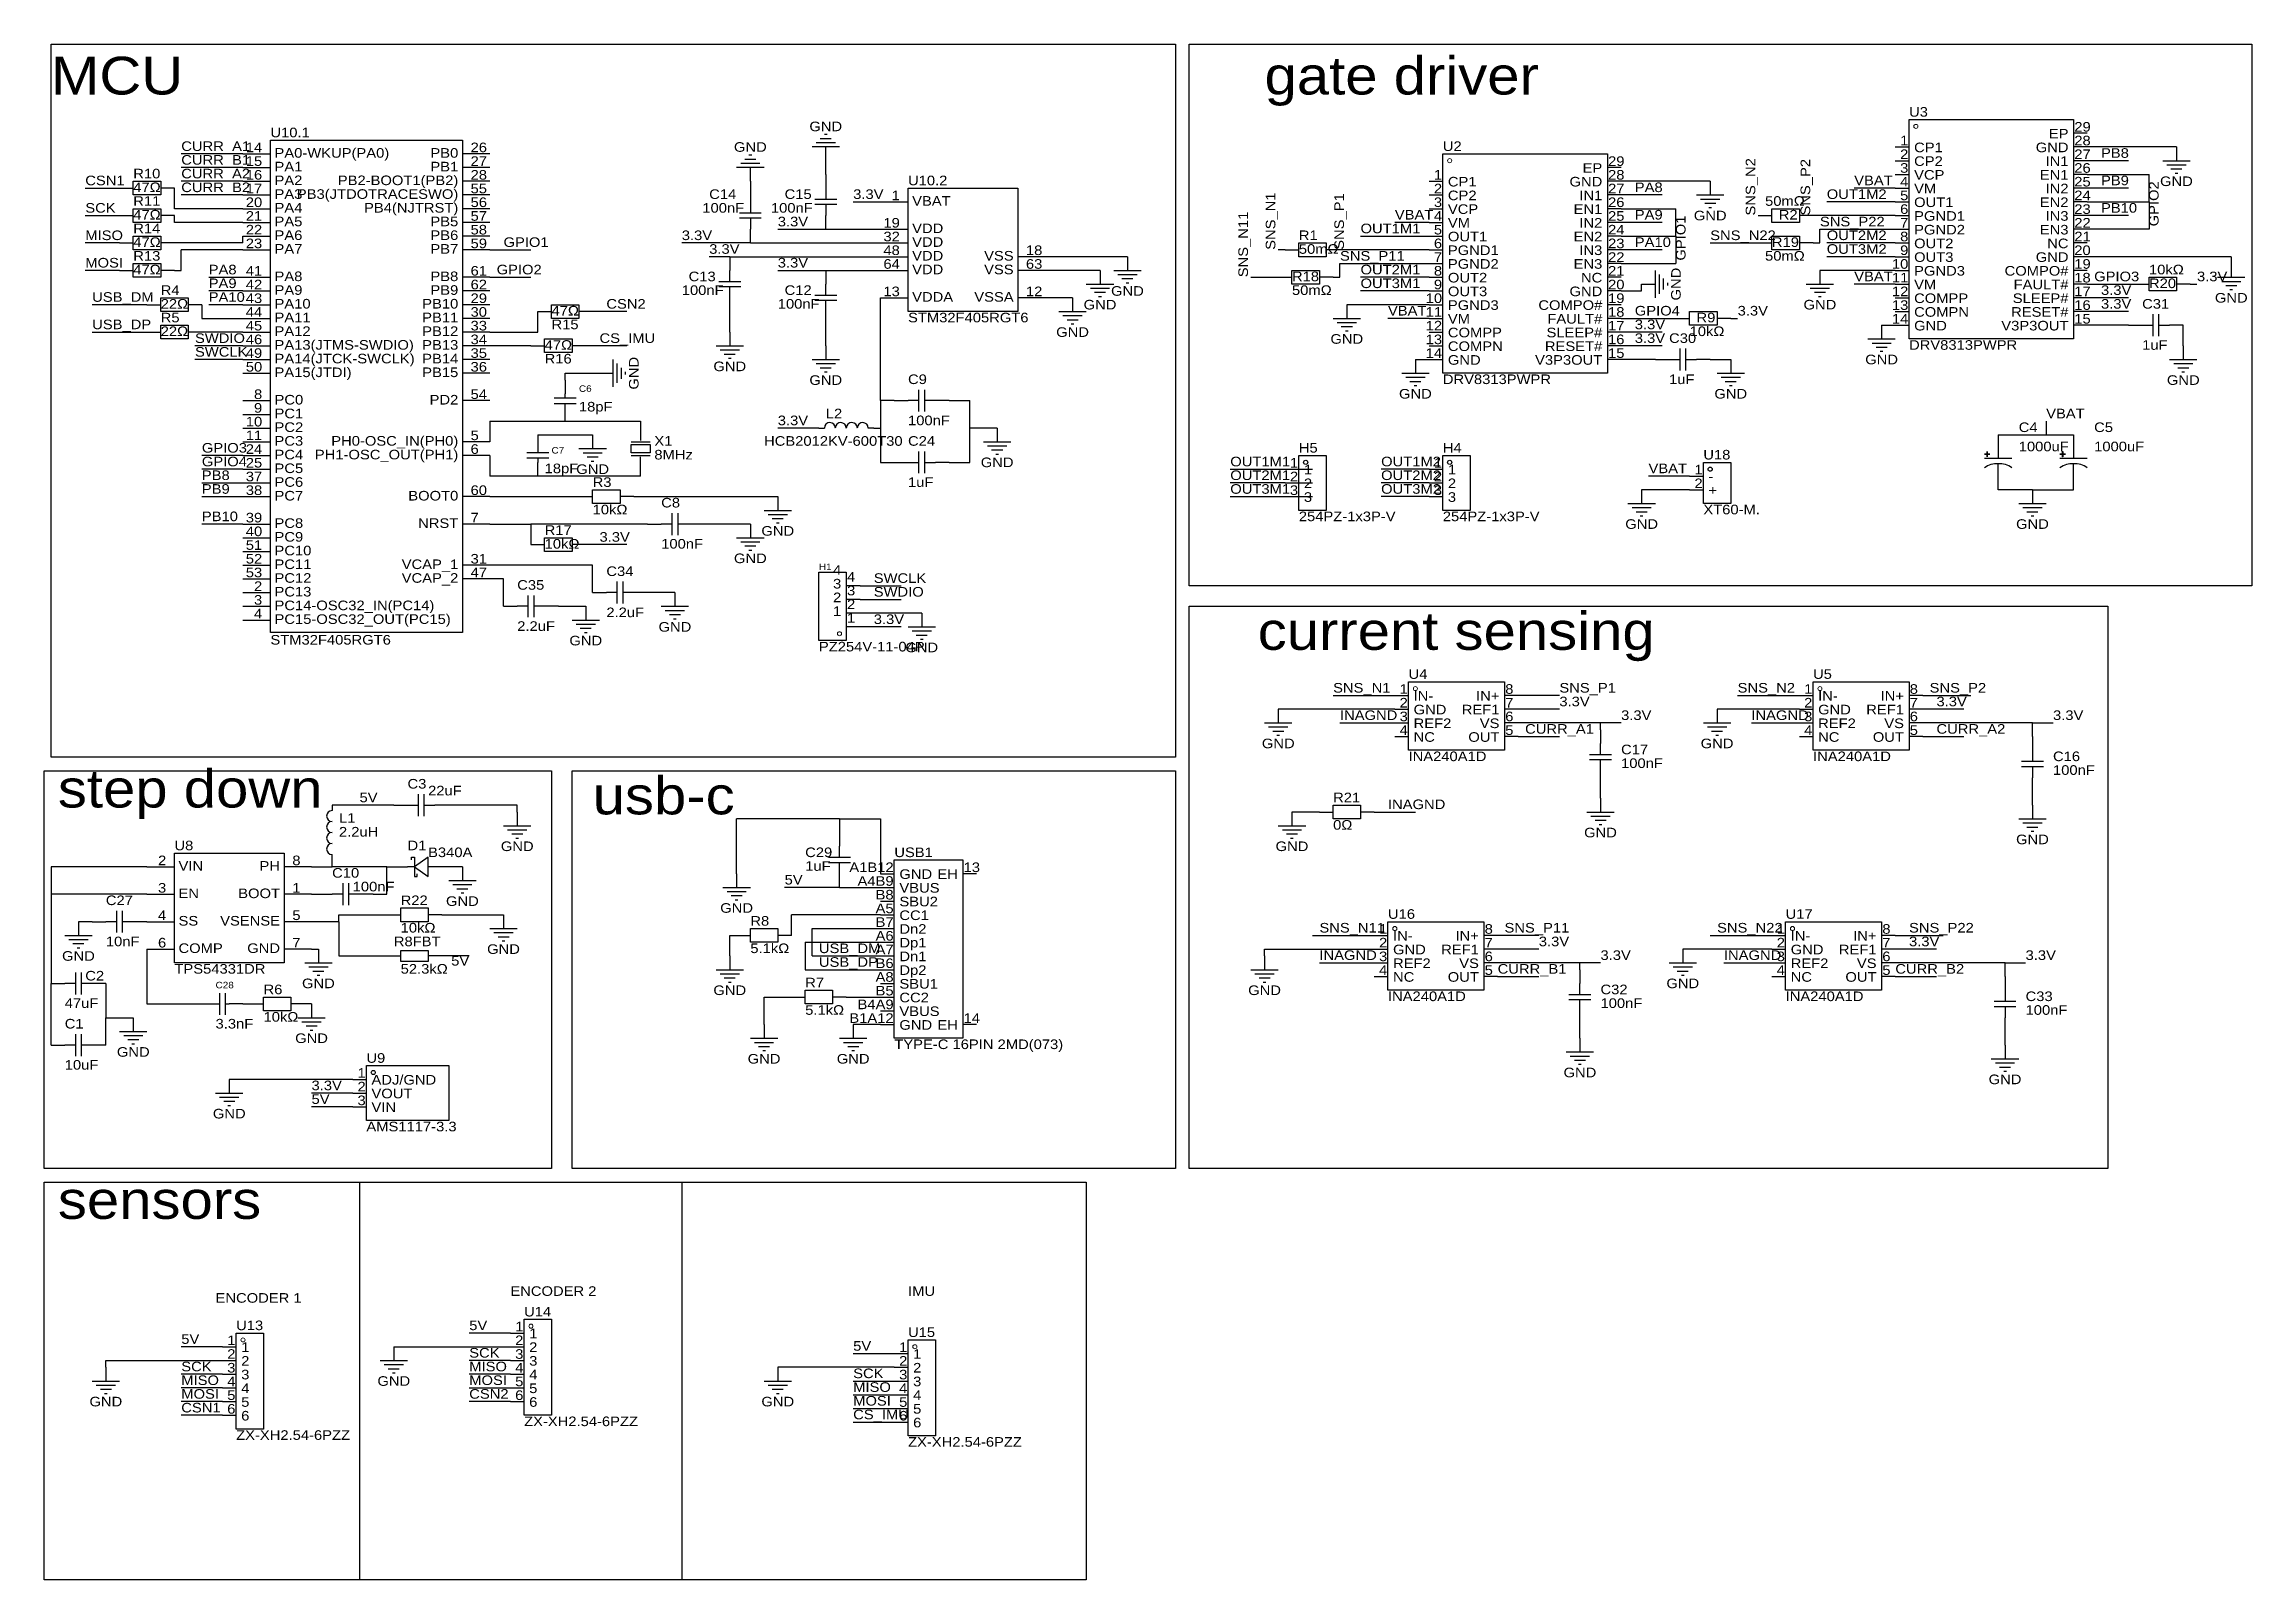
# Model space of a CAD drawing. Header units: millimetres. Extents: x 6 to 415, y 8 to 292.
import ezdxf
from ezdxf.enums import TextEntityAlignment as Align

# ---------------------------------------------------------------- set-up
doc = ezdxf.new("R2010")
doc.units = ezdxf.units.MM
doc.header["$MEASUREMENT"] = 0
doc.styles.get("Standard").update_dxf_attribs({"font": 'arial.ttf'})

msp = doc.modelspace()

# ---------------------------------------------------------------- texts
at = {"color": 1, "true_color": 0x000000, "width": 1.1}
for s, height, p in [('MCU', 7, (7.62, 280.67)), ('gate driver', 7, (232.41, 280.67)), ('29', 1.778, (382.4, 275.36)), ('28', 1.778, (382.4, 272.82)), ('PA0-WKUP(PA0)', 1.778, (49.02, 270.53)), ('PA1', 1.778, (49.02, 267.99)), ('26', 1.778, (85.34, 271.55)), ('27', 1.778, (85.34, 269.01)), ('29', 1.778, (296.04, 269.01)), ('CP1', 1.778, (352.73, 271.55)), ('CP2', 1.778, (352.73, 269.01)), ('27', 1.778, (382.4, 270.28)), ('26', 1.778, (382.4, 267.74)), ('PA2', 1.778, (49.02, 265.45)), ('55', 1.778, (85.34, 263.93)), ('28', 1.778, (85.34, 266.47)), ('CP1', 1.778, (266.37, 265.2)), ('28', 1.778, (296.04, 266.47)), ('27', 1.778, (296.04, 263.93)), ('VCP', 1.778, (352.73, 266.47)), ('VM', 1.778, (352.73, 263.93)), ('25', 1.778, (382.4, 265.2)), ('PA3', 1.778, (49.02, 262.91)), ('PA4', 1.778, (49.02, 260.37)), ('56', 1.778, (85.34, 261.39)), ('VBAT', 1.778, (167.13, 261.64)), ('VCP', 1.778, (266.37, 260.12)), ('CP2', 1.778, (266.37, 262.66)), ('26', 1.778, (296.04, 261.39)), ('OUT1', 1.778, (352.73, 261.39)), ('24', 1.778, (382.4, 262.66)), ('23', 1.778, (382.4, 260.12)), ('PA5', 1.778, (49.02, 257.83)), ('57', 1.778, (85.34, 258.85)), ('58', 1.778, (85.34, 256.31)), ('VDD', 1.778, (167.13, 256.56)), ('VM', 1.778, (266.37, 257.58)), ('25', 1.778, (296.04, 258.85)), ('24', 1.778, (296.04, 256.31)), ('PGND1', 1.778, (352.73, 258.85)), ('PGND2', 1.778, (352.73, 256.31)), ('22', 1.778, (382.4, 257.58)), ('PA6', 1.778, (49.02, 255.29)), ('PA7', 1.778, (49.02, 252.75)), ('59', 1.778, (85.34, 253.77)), ('VDD', 1.778, (167.13, 254.02)), ('VDD', 1.778, (167.13, 251.48)), ('18', 1.778, (188.21, 252.5)), ('OUT1', 1.778, (266.37, 255.04)), ('PGND1', 1.778, (266.37, 252.5)), ('23', 1.778, (296.04, 253.77)), ('22', 1.778, (296.04, 251.23)), ('OUT2', 1.778, (352.73, 253.77)), ('OUT3', 1.778, (352.73, 251.23)), ('21', 1.778, (382.4, 255.04)), ('20', 1.778, (382.4, 252.5)), ('PA8', 1.778, (49.02, 247.67)), ('61', 1.778, (85.34, 248.69)), ('VDD', 1.778, (167.13, 248.94)), ('63', 1.778, (188.21, 249.96)), ('OUT2', 1.778, (266.37, 247.42)), ('PGND2', 1.778, (266.37, 249.96)), ('21', 1.778, (296.04, 248.69)), ('PGND3', 1.778, (352.73, 248.69)), ('19', 1.778, (382.4, 249.96)), ('18', 1.778, (382.4, 247.42)), ('PA9', 1.778, (49.02, 245.13)), ('62', 1.778, (85.34, 246.15)), ('29', 1.778, (85.34, 243.61)), ('VDDA', 1.778, (167.13, 243.86)), ('12', 1.778, (188.21, 244.88)), ('OUT3', 1.778, (266.37, 244.88)), ('20', 1.778, (296.04, 246.15)), ('19', 1.778, (296.04, 243.61)), ('VM', 1.778, (352.73, 246.15)), ('COMPP', 1.778, (352.73, 243.61)), ('17', 1.778, (382.4, 244.88)), ('PA10', 1.778, (49.02, 242.59)), ('PA11', 1.778, (49.02, 240.05)), ('30', 1.778, (85.34, 241.07)), ('VM', 1.778, (266.37, 239.8)), ('PGND3', 1.778, (266.37, 242.34)), ('18', 1.778, (296.04, 241.07)), ('COMPN', 1.778, (352.73, 241.07)), ('16', 1.778, (382.4, 242.34)), ('15', 1.778, (382.4, 239.8)), ('PA12', 1.778, (49.02, 237.51)), ('PA13(JTMS-SWDIO)', 1.778, (49.02, 234.97)), ('33', 1.778, (85.34, 238.53)), ('34', 1.778, (85.34, 235.99)), ('COMPP', 1.778, (266.37, 237.26)), ('17', 1.778, (296.04, 238.53)), ('16', 1.778, (296.04, 235.99)), ('GND', 1.778, (352.73, 238.53)), ('PA14(JTCK-SWCLK)', 1.778, (49.02, 232.43)), ('35', 1.778, (85.34, 233.45)), ('36', 1.778, (85.34, 230.91)), ('COMPN', 1.778, (266.37, 234.72)), ('GND', 1.778, (266.37, 232.18)), ('15', 1.778, (296.04, 233.45)), ('PA15(JTDI)', 1.778, (49.02, 229.89)), ('PC0', 1.778, (49.02, 224.81)), ('54', 1.778, (85.34, 225.83)), ('PC1', 1.778, (49.02, 222.27)), ('PC2', 1.778, (49.02, 219.73)), ('PC3', 1.778, (49.02, 217.19)), ('PC4', 1.778, (49.02, 214.65)), ('5', 1.78, (85.34, 218.21)), ('6', 1.78, (85.34, 215.67)), ('PC5', 1.778, (49.02, 212.11)), ('1', 1.78, (239.7, 211.86)), ('1', 1.78, (266.37, 211.86)), ('PC6', 1.778, (49.02, 209.57)), ('PC7', 1.778, (49.02, 207.03)), ('60', 1.778, (85.34, 208.05)), ('3', 1.78, (239.7, 206.78)), ('2', 1.78, (239.7, 209.32)), ('3', 1.78, (266.37, 206.78)), ('2', 1.78, (266.37, 209.32)), ('-', 1.78, (314.63, 210.59)), ('+', 1.78, (314.63, 208.05)), ('7', 1.78, (85.34, 202.97)), ('PC8', 1.778, (49.02, 201.95)), ('PC9', 1.778, (49.02, 199.41)), ('PC10', 1.778, (49.02, 196.87)), ('PC11', 1.778, (49.02, 194.33)), ('31', 1.778, (85.34, 195.35)), ('PC12', 1.778, (49.02, 191.79)), ('47', 1.778, (85.34, 192.81)), ('4', 1.78, (155.07, 192)), ('PC13', 1.778, (49.02, 189.25)), ('PC14-OSC32_IN(PC14)', 1.778, (49.02, 186.71)), ('3', 1.78, (155.07, 189.46)), ('2', 1.78, (155.07, 186.92)), ('PC15-OSC32_OUT(PC15)', 1.778, (49.02, 184.17)), ('1', 1.78, (155.07, 184.38)), ('current sensing', 7, (231.14, 177.8)), ('IN-', 1.778, (260.02, 169.95)), ('8', 1.78, (276.99, 171.22)), ('IN-', 1.778, (334.95, 169.95)), ('8', 1.78, (351.92, 171.22)), ('GND', 1.778, (260.02, 167.41)), ('7', 1.78, (276.99, 168.68)), ('6', 1.78, (276.99, 166.14)), ('GND', 1.778, (334.95, 167.41)), ('7', 1.78, (351.92, 168.68)), ('6', 1.78, (351.92, 166.14)), ('REF2', 1.778, (260.02, 164.87)), ('NC', 1.778, (260.02, 162.33)), ('5', 1.78, (276.99, 163.6)), ('REF2', 1.778, (334.95, 164.87)), ('NC', 1.778, (334.95, 162.33)), ('5', 1.78, (351.92, 163.6)), ('step down', 7, (8.89, 148.59)), ('usb-c', 7, (107.95, 147.32)), ('VIN', 1.778, (31.24, 138.45)), ('8', 1.78, (52.32, 139.47)), ('GND', 1.778, (164.77, 136.93)), ('13', 1.778, (176.66, 138.2)), ('EN', 1.778, (31.24, 133.37)), ('1', 1.78, (52.32, 134.39)), ('VBUS', 1.778, (164.77, 134.39)), ('5', 1.78, (52.32, 129.31)), ('SBU2', 1.778, (164.77, 131.85)), ('CC1', 1.778, (164.77, 129.31)), ('SS', 1.778, (31.24, 128.29)), ('Dn2', 1.778, (164.77, 126.77)), ('IN-', 1.778, (256.21, 125.5)), ('8', 1.78, (273.18, 126.77)), ('IN-', 1.778, (329.87, 125.5)), ('8', 1.78, (346.84, 126.77)), ('COMP', 1.778, (31.24, 123.21)), ('7', 1.78, (52.32, 124.23)), ('Dp1', 1.778, (164.77, 124.23)), ('Dn1', 1.778, (164.77, 121.69)), ('GND', 1.778, (256.21, 122.96)), ('REF2', 1.778, (256.21, 120.42)), ('7', 1.78, (273.18, 124.23)), ('6', 1.78, (273.18, 121.69)), ('GND', 1.778, (329.87, 122.96)), ('REF2', 1.778, (329.87, 120.42)), ('7', 1.78, (346.84, 124.23)), ('6', 1.78, (346.84, 121.69)), ('SBU1', 1.778, (164.77, 116.61)), ('Dp2', 1.778, (164.77, 119.15)), ('NC', 1.778, (256.21, 117.88)), ('5', 1.78, (273.18, 119.15)), ('NC', 1.778, (329.87, 117.88)), ('5', 1.78, (346.84, 119.15)), ('CC2', 1.778, (164.77, 114.07)), ('VBUS', 1.778, (164.77, 111.53)), ('GND', 1.778, (164.77, 108.99)), ('14', 1.778, (176.66, 110.26)), ('ADJ/GND', 1.778, (66.98, 98.83)), ('VOUT', 1.778, (66.98, 96.29)), ('VIN', 1.778, (66.98, 93.75)), ('sensors', 7, (8.89, 72.39)), ('ENCODER 2', 1.778, (92.71, 59.69)), ('IMU', 1.778, (166.37, 59.69)), ('ENCODER 1', 1.778, (38.1, 58.42)), ('1', 1.78, (96.19, 51.84)), ('2', 1.78, (42.85, 46.76)), ('1', 1.78, (42.85, 49.3)), ('3', 1.78, (96.19, 46.76)), ('2', 1.78, (96.19, 49.3)), ('1', 1.78, (167.31, 48.03)), ('3', 1.78, (42.85, 44.22)), ('4', 1.78, (96.19, 44.22)), ('3', 1.78, (167.31, 42.95)), ('2', 1.78, (167.31, 45.49)), ('4', 1.78, (42.85, 41.68)), ('5', 1.78, (42.85, 39.14)), ('5', 1.78, (96.19, 41.68)), ('6', 1.78, (96.19, 39.14)), ('4', 1.78, (167.31, 40.41)), ('6', 1.78, (42.85, 36.6)), ('5', 1.78, (167.31, 37.87)), ('6', 1.78, (167.31, 35.33))]:
    msp.add_text(s, height=height, dxfattribs=at).set_placement(p, align=Align.BOTTOM_LEFT)
at = {"color": 1, "true_color": 0x000080, "width": 1.1}
for s, height, p in [('U3', 1.778, (351.79, 278.13)), ('U10.1', 1.778, (48.26, 274.32)), ('U2', 1.778, (265.43, 271.78)), ('R10', 1.778, (22.86, 266.7)), ('U10.2', 1.778, (166.37, 265.43)), ('R11', 1.778, (22.86, 261.62)), ('C14', 1.778, (129.54, 262.89)), ('C15', 1.778, (143.51, 262.89)), ('R14', 1.778, (22.86, 256.54)), ('R2', 1.778, (327.66, 259.08)), ('R13', 1.778, (22.86, 251.46)), ('R1', 1.778, (238.76, 255.27)), ('R19', 1.778, (326.39, 254)), ('C13', 1.778, (125.73, 247.65)), ('R18', 1.778, (237.49, 247.65)), ('R4', 1.778, (27.94, 245.11)), ('C12', 1.778, (143.51, 245.11)), ('R20', 1.778, (396.24, 246.38)), ('R5', 1.778, (27.94, 240.03)), ('R9', 1.778, (312.42, 240.03)), ('C31', 1.778, (394.97, 242.57)), ('R15', 1.778, (100.33, 238.76)), ('C30', 1.778, (307.34, 236.22)), ('R16', 1.778, (99.06, 232.41)), ('C9', 1.778, (166.37, 228.6)), ('C6', 1.2, (105.41, 227.33)), ('L2', 1.778, (151.13, 222.25)), ('C4', 1.778, (372.11, 219.71)), ('C5', 1.778, (386.08, 219.71)), ('C7', 1.2, (100.33, 215.9)), ('X1', 1.778, (119.38, 217.17)), ('C24', 1.778, (166.37, 217.17)), ('H5', 1.778, (238.76, 215.9)), ('H4', 1.778, (265.43, 215.9)), ('U18', 1.778, (313.69, 214.63)), ('R3', 1.778, (107.95, 209.55)), ('C8', 1.778, (120.65, 205.74)), ('R17', 1.778, (99.06, 200.66)), ('C35', 1.778, (93.98, 190.5)), ('C34', 1.778, (110.49, 193.04)), ('H1', 1.2, (149.86, 194.31)), ('U4', 1.778, (259.08, 173.99)), ('U5', 1.778, (334.01, 173.99)), ('C17', 1.778, (298.45, 160.02)), ('C16', 1.778, (378.46, 158.75)), ('C3', 1.778, (73.66, 153.67)), ('R21', 1.778, (245.11, 151.13)), ('L1', 1.778, (60.96, 147.32)), ('U8', 1.778, (30.48, 142.24)), ('D1', 1.778, (73.66, 142.24)), ('C29', 1.778, (147.32, 140.97)), ('USB1', 1.778, (163.83, 140.97)), ('C10', 1.778, (59.69, 137.16)), ('C27', 1.778, (17.78, 132.08)), ('R22', 1.778, (72.39, 132.08)), ('U16', 1.778, (255.27, 129.54)), ('U17', 1.778, (328.93, 129.54)), ('R8FBT', 1.778, (71.12, 124.46)), ('R8', 1.778, (137.16, 128.27)), ('C2', 1.778, (13.97, 118.11)), ('R7', 1.778, (147.32, 116.84)), ('C28', 1.2, (38.1, 116.84)), ('R6', 1.778, (46.99, 115.57)), ('C32', 1.778, (294.64, 115.57)), ('C33', 1.778, (373.38, 114.3)), ('C1', 1.778, (10.16, 109.22)), ('U9', 1.778, (66.04, 102.87)), ('U14', 1.778, (95.25, 55.88)), ('U13', 1.778, (41.91, 53.34)), ('U15', 1.778, (166.37, 52.07))]:
    msp.add_text(s, height=height, dxfattribs=at).set_placement(p, align=Align.BOTTOM_LEFT)
at = {"color": 1, "true_color": 0x0000ff, "width": 1.1}
for s, p in [('CURR_A1', (31.75, 271.78)), ('CURR_B1', (31.75, 269.24)), ('PB8', (387.35, 270.51)), ('CSN1', (13.97, 265.43)), ('47Ω', (22.86, 264.16)), ('CURR_A2', (31.75, 266.7)), ('CURR_B2', (31.75, 264.16)), ('PA8', (300.99, 264.16)), ('VBAT', (341.63, 265.43)), ('PB9', (387.35, 265.43)), ('SCK', (13.97, 260.35)), ('100nF', (128.27, 260.35)), ('100nF', (140.97, 260.35)), ('3.3V', (156.21, 262.89)), ('50mΩ', (325.12, 261.62)), ('OUT1M2', (336.55, 262.89)), ('PB10', (387.35, 260.35)), ('47Ω', (22.86, 259.08)), ('3.3V', (142.24, 257.81)), ('OUT1M1', (250.19, 256.54)), ('VBAT', (256.54, 259.08)), ('PA9', (300.99, 259.08)), ('SNS_P22', (335.28, 257.81)), ('MISO', (13.97, 255.27)), ('47Ω', (22.86, 254)), ('GPIO1', (91.44, 254)), ('3.3V', (124.46, 255.27)), ('3.3V', (129.54, 252.73)), ('50mΩ', (238.76, 252.73)), ('SNS_P11', (246.38, 251.46)), ('PA10', (300.99, 254)), ('SNS_N22', (314.96, 255.27)), ('50mΩ', (325.12, 251.46)), ('OUT2M2', (336.55, 255.27)), ('OUT3M2', (336.55, 252.73)), ('MOSI', (13.97, 250.19)), ('47Ω', (22.86, 248.92)), ('PA8', (36.83, 248.92)), ('GPIO2', (90.17, 248.92)), ('3.3V', (142.24, 250.19)), ('OUT2M1', (250.19, 248.92)), ('VBAT', (341.63, 247.65)), ('GPIO3', (386.08, 247.65)), ('10kΩ', (396.24, 248.92)), ('3.3V', (405.13, 247.65)), ('USB_DM', (15.24, 243.84)), ('PA9', (36.83, 246.38)), ('PA10', (36.83, 243.84)), ('100nF', (124.46, 245.11)), ('50mΩ', (237.49, 245.11)), ('OUT3M1', (250.19, 246.38)), ('3.3V', (387.35, 245.11)), ('22Ω', (27.94, 242.57)), ('47Ω', (100.33, 241.3)), ('CSN2', (110.49, 242.57)), ('100nF', (142.24, 242.57)), ('STM32F405RGT6', (166.37, 240.03)), ('VBAT', (255.27, 241.3)), ('GPIO4', (300.99, 241.3)), ('3.3V', (320.04, 241.3)), ('3.3V', (387.35, 242.57)), ('USB_DP', (15.24, 238.76)), ('22Ω', (27.94, 237.49)), ('SWDIO', (34.29, 236.22)), ('47Ω', (99.06, 234.95)), ('CS_IMU', (109.22, 236.22)), ('3.3V', (300.99, 238.76)), ('3.3V', (300.99, 236.22)), ('10kΩ', (311.15, 237.49)), ('DRV8313PWPR', (351.79, 234.95)), ('1uF', (394.97, 234.95)), ('SWCLK', (34.29, 233.68)), ('DRV8313PWPR', (265.43, 228.6)), ('1uF', (307.34, 228.6)), ('18pF', (105.41, 223.52)), ('3.3V', (142.24, 220.98)), ('100nF', (166.37, 220.98)), ('VBAT', (377.19, 222.25)), ('GPIO3', (35.56, 215.9)), ('8MHz', (119.38, 214.63)), ('HCB2012KV-600T30', (139.7, 217.17)), ('1000uF', (372.11, 216.15)), ('1000uF', (386.08, 216.15)), ('GPIO4', (35.56, 213.36)), ('PB8', (35.56, 210.82)), ('18pF', (99.06, 212.09)), ('OUT1M1', (226.06, 213.36)), ('OUT2M1', (226.06, 210.82)), ('OUT1M2', (254, 213.36)), ('OUT2M2', (254, 210.82)), ('VBAT', (303.53, 212.09)), ('PB9', (35.56, 208.28)), ('1uF', (166.37, 209.55)), ('OUT3M1', (226.06, 208.28)), ('OUT3M2', (254, 208.28)), ('PB10', (35.56, 203.2)), ('10kΩ', (107.95, 204.47)), ('254PZ-1x3P-V', (238.76, 203.2)), ('254PZ-1x3P-V', (265.43, 203.2)), ('XT60-M.', (313.69, 204.47)), ('10kΩ', (99.06, 198.12)), ('3.3V', (109.22, 199.39)), ('100nF', (120.65, 198.12)), ('SWCLK', (160.02, 191.77)), ('SWDIO', (160.02, 189.23)), ('2.2uF', (93.98, 182.88)), ('2.2uF', (110.49, 185.42)), ('3.3V', (160.02, 184.15)), ('STM32F405RGT6', (48.26, 180.34)), ('PZ254V-11-04P', (149.86, 179.07)), ('SNS_N1', (245.11, 171.45)), ('SNS_P1', (287.02, 171.45)), ('SNS_N2', (320.04, 171.45)), ('SNS_P2', (355.6, 171.45)), ('INAGND', (246.38, 166.37)), ('3.3V', (287.02, 168.91)), ('3.3V', (298.45, 166.37)), ('INAGND', (322.58, 166.37)), ('3.3V', (356.87, 168.91)), ('3.3V', (378.46, 166.37)), ('CURR_A1', (280.67, 163.83)), ('CURR_A2', (356.87, 163.83)), ('INA240A1D', (259.08, 158.75)), ('100nF', (298.45, 157.48)), ('INA240A1D', (334.01, 158.75)), ('100nF', (378.46, 156.21)), ('5V', (64.77, 151.13)), ('22uF', (77.47, 152.4)), ('INAGND', (255.27, 149.86)), ('0Ω', (245.11, 146.05)), ('2.2uH', (60.96, 144.78)), ('B340A', (77.47, 140.97)), ('1uF', (147.32, 138.43)), ('100nF', (63.5, 134.62)), ('5V', (143.51, 135.89)), ('10nF', (17.78, 124.46)), ('10kΩ', (72.39, 127)), ('SNS_N11', (242.57, 127)), ('SNS_P11', (276.86, 127)), ('3.3V', (283.21, 124.46)), ('SNS_N22', (316.23, 127)), ('3.3V', (351.79, 124.46)), ('SNS_P22', (351.79, 127)), ('5.1kΩ', (137.16, 123.19)), ('USB_DM', (149.86, 123.19)), ('USB_DP', (149.86, 120.65)), ('INAGND', (242.57, 121.92)), ('3.3V', (294.64, 121.92)), ('INAGND', (317.5, 121.92)), ('3.3V', (373.38, 121.92)), ('TPS54331DR', (30.48, 119.38)), ('52.3kΩ', (72.39, 119.38)), ('CURR_B1', (275.59, 119.38)), ('CURR_B2', (349.25, 119.38)), ('47uF', (10.16, 113.03)), ('INA240A1D', (255.27, 114.3)), ('100nF', (294.64, 113.03)), ('INA240A1D', (328.93, 114.3)), ('3.3nF', (38.1, 109.22)), ('10kΩ', (46.99, 110.49)), ('5.1kΩ', (147.32, 111.76)), ('100nF', (373.38, 111.76)), ('TYPE-C 16PIN 2MD(073)', (163.83, 105.41)), ('10uF', (10.16, 101.6)), ('3.3V', (55.88, 97.79)), ('5V', (55.88, 95.25)), ('AMS1117-3.3', (66.04, 90.17)), ('5V', (85.09, 53.34)), ('5V', (31.75, 50.8)), ('SCK', (85.09, 48.26)), ('5V', (156.21, 49.53)), ('SCK', (31.75, 45.72)), ('MISO', (31.75, 43.18)), ('MISO', (85.09, 45.72)), ('MOSI', (85.09, 43.18)), ('SCK', (156.21, 44.45)), ('MOSI', (31.75, 40.64)), ('CSN2', (85.09, 40.64)), ('MISO', (156.21, 41.91)), ('MOSI', (156.21, 39.37)), ('CSN1', (31.75, 38.1)), ('ZX-XH2.54-6PZZ', (95.25, 35.56)), ('CS_IMU', (156.21, 36.83)), ('ZX-XH2.54-6PZZ', (41.91, 33.02)), ('ZX-XH2.54-6PZZ', (166.37, 31.75))]:
    msp.add_text(s, height=1.778, dxfattribs=at).set_placement(p, align=Align.BOTTOM_LEFT)
at = {"color": 1, "true_color": 0x000080, "width": 1.1}
for p in [(151.13, 276.86), (137.16, 273.05), (401.32, 266.7), (314.96, 260.35), (207.01, 246.38), (411.48, 245.11), (201.93, 243.84), (335.28, 243.84), (196.85, 238.76), (247.65, 237.49), (133.35, 232.41), (346.71, 233.68), (151.13, 229.87), (402.59, 229.87), (260.35, 227.33), (318.77, 227.33), (107.95, 213.36), (182.88, 214.63), (142.24, 201.93), (302.26, 203.2), (374.65, 203.2), (137.16, 196.85), (123.19, 184.15), (106.68, 181.61), (168.91, 180.34), (234.95, 162.56), (316.23, 162.56), (93.98, 143.51), (237.49, 143.51), (294.64, 146.05), (374.65, 144.78), (83.82, 133.35), (134.62, 132.08), (12.7, 123.19), (91.44, 124.46), (57.15, 118.11), (309.88, 118.11), (133.35, 116.84), (232.41, 116.84), (22.86, 105.41), (55.88, 107.95), (139.7, 104.14), (156.21, 104.14), (290.83, 101.6), (369.57, 100.33), (40.64, 93.98), (71.12, 44.45), (17.78, 40.64), (142.24, 40.64)]:
    msp.add_text('GND', height=1.778, dxfattribs=at).set_placement(p, align=Align.MIDDLE_CENTER)
at = {"color": 1, "true_color": 0x000000, "width": 1.1}
for s, height, p in [('1', 1.78, (351.66, 272.82)), ('EP', 1.778, (381.33, 274.09)), ('14', 1.778, (46.74, 271.55)), ('15', 1.778, (46.74, 269.01)), ('PB0', 1.778, (83.06, 270.53)), ('PB1', 1.778, (83.06, 267.99)), ('EP', 1.778, (294.97, 267.74)), ('3', 1.78, (351.66, 267.74)), ('2', 1.78, (351.66, 270.28)), ('GND', 1.778, (381.33, 271.55)), ('IN1', 1.778, (381.33, 269.01)), ('16', 1.778, (46.74, 266.47)), ('17', 1.778, (46.74, 263.93)), ('PB2-BOOT1(PB2)', 1.778, (83.06, 265.45)), ('2', 1.78, (265.3, 263.93)), ('1', 1.78, (265.3, 266.47)), ('GND', 1.778, (294.97, 265.2)), ('4', 1.78, (351.66, 265.2)), ('EN1', 1.778, (381.33, 266.47)), ('IN2', 1.778, (381.33, 263.93)), ('20', 1.778, (46.74, 261.39)), ('PB3(JTDOTRACESWO)', 1.778, (83.06, 262.91)), ('PB4(NJTRST)', 1.778, (83.06, 260.37)), ('1', 1.78, (164.85, 262.66)), ('3', 1.78, (265.3, 261.39)), ('EN1', 1.778, (294.97, 260.12)), ('IN1', 1.778, (294.97, 262.66)), ('5', 1.78, (351.66, 262.66)), ('6', 1.78, (351.66, 260.12)), ('EN2', 1.778, (381.33, 261.39)), ('21', 1.778, (46.74, 258.85)), ('22', 1.778, (46.74, 256.31)), ('PB5', 1.778, (83.06, 257.83)), ('19', 1.778, (164.85, 257.58)), ('4', 1.78, (265.3, 258.85)), ('5', 1.78, (265.3, 256.31)), ('IN2', 1.778, (294.97, 257.58)), ('7', 1.78, (351.66, 257.58)), ('EN3', 1.778, (381.33, 256.31)), ('IN3', 1.778, (381.33, 258.85)), ('23', 1.778, (46.74, 253.77)), ('PB6', 1.778, (83.06, 255.29)), ('PB7', 1.778, (83.06, 252.75)), ('48', 1.778, (164.85, 252.5)), ('32', 1.778, (164.85, 255.04)), ('VSS', 1.778, (185.93, 251.48)), ('6', 1.78, (265.3, 253.77)), ('EN2', 1.778, (294.97, 255.04)), ('IN3', 1.778, (294.97, 252.5)), ('8', 1.78, (351.66, 255.04)), ('9', 1.78, (351.66, 252.5)), ('GND', 1.778, (381.33, 251.23)), ('NC', 1.778, (381.33, 253.77)), ('41', 1.778, (46.74, 248.69)), ('PB8', 1.778, (83.06, 247.67)), ('64', 1.778, (164.85, 249.96)), ('VSS', 1.778, (185.93, 248.94)), ('8', 1.78, (265.3, 248.69)), ('7', 1.78, (265.3, 251.23)), ('EN3', 1.778, (294.97, 249.96)), ('NC', 1.778, (294.97, 247.42)), ('10', 1.778, (351.66, 249.96)), ('11', 1.778, (351.66, 247.42)), ('COMPO#', 1.778, (381.33, 248.69)), ('42', 1.778, (46.74, 246.15)), ('43', 1.778, (46.74, 243.61)), ('PB9', 1.778, (83.06, 245.13)), ('13', 1.778, (164.85, 244.88)), ('VSSA', 1.778, (185.93, 243.86)), ('10', 1.778, (265.3, 243.61)), ('9', 1.78, (265.3, 246.15)), ('GND', 1.778, (294.97, 244.88)), ('12', 1.778, (351.66, 244.88)), ('SLEEP#', 1.778, (381.33, 243.61)), ('FAULT#', 1.778, (381.33, 246.15)), ('44', 1.778, (46.74, 241.07)), ('PB10', 1.778, (83.06, 242.59)), ('PB11', 1.778, (83.06, 240.05)), ('11', 1.778, (265.3, 241.07)), ('COMPO#', 1.778, (294.97, 242.34)), ('FAULT#', 1.778, (294.97, 239.8)), ('13', 1.778, (351.66, 242.34)), ('14', 1.778, (351.66, 239.8)), ('RESET#', 1.778, (381.33, 241.07)), ('45', 1.778, (46.74, 238.53)), ('46', 1.778, (46.74, 235.99)), ('PB12', 1.778, (83.06, 237.51)), ('PB13', 1.778, (83.06, 234.97)), ('12', 1.778, (265.3, 238.53)), ('13', 1.778, (265.3, 235.99)), ('SLEEP#', 1.778, (294.97, 237.26)), ('V3P3OUT', 1.778, (381.33, 238.53)), ('49', 1.778, (46.74, 233.45)), ('50', 1.778, (46.74, 230.91)), ('PB14', 1.778, (83.06, 232.43)), ('14', 1.778, (265.3, 233.45)), ('V3P3OUT', 1.778, (294.97, 232.18)), ('RESET#', 1.778, (294.97, 234.72)), ('PB15', 1.778, (83.06, 229.89)), ('8', 1.78, (46.74, 225.83)), ('9', 1.78, (46.74, 223.29)), ('PD2', 1.778, (83.06, 224.81)), ('10', 1.778, (46.74, 220.75)), ('24', 1.778, (46.74, 215.67)), ('11', 1.778, (46.74, 218.21)), ('PH1-OSC_OUT(PH1)', 1.778, (83.06, 214.65)), ('PH0-OSC_IN(PH0)', 1.778, (83.06, 217.19)), ('37', 1.778, (46.74, 210.59)), ('25', 1.778, (46.74, 213.13)), ('2', 1.78, (238.63, 210.59)), ('1', 1.78, (238.63, 213.13)), ('2', 1.78, (265.3, 210.59)), ('1', 1.78, (265.3, 213.13)), ('1', 1.78, (313.56, 211.86)), ('38', 1.778, (46.74, 208.05)), ('BOOT0', 1.778, (83.06, 207.03)), ('3', 1.78, (238.63, 208.05)), ('3', 1.78, (265.3, 208.05)), ('2', 1.78, (313.56, 209.32)), ('39', 1.778, (46.74, 202.97)), ('40', 1.778, (46.74, 200.43)), ('NRST', 1.778, (83.06, 201.95)), ('51', 1.778, (46.74, 197.89)), ('52', 1.778, (46.74, 195.35)), ('VCAP_1', 1.778, (83.06, 194.33)), ('53', 1.778, (46.74, 192.81)), ('2', 1.78, (46.74, 190.27)), ('VCAP_2', 1.778, (83.06, 191.79)), ('4', 1.78, (154, 193.27)), ('3', 1.78, (154, 190.73)), ('3', 1.78, (46.74, 187.73)), ('2', 1.78, (154, 188.19)), ('4', 1.78, (46.74, 185.19)), ('1', 1.78, (154, 185.65)), ('1', 1.78, (258.95, 171.22)), ('IN+', 1.778, (275.92, 169.95)), ('1', 1.78, (333.88, 171.22)), ('IN+', 1.778, (350.85, 169.95)), ('3', 1.78, (258.95, 166.14)), ('2', 1.78, (258.95, 168.68)), ('REF1', 1.778, (275.92, 167.41)), ('3', 1.78, (333.88, 166.14)), ('2', 1.78, (333.88, 168.68)), ('REF1', 1.778, (350.85, 167.41)), ('4', 1.78, (258.95, 163.6)), ('OUT', 1.778, (275.92, 162.33)), ('VS', 1.778, (275.92, 164.87)), ('4', 1.78, (333.88, 163.6)), ('OUT', 1.778, (350.85, 162.33)), ('VS', 1.778, (350.85, 164.87)), ('2', 1.78, (28.96, 139.47)), ('PH', 1.778, (50.04, 138.45)), ('A1B12', 1.778, (163.7, 138.2)), ('EH', 1.778, (175.59, 136.93)), ('3', 1.78, (28.96, 134.39)), ('BOOT', 1.778, (50.04, 133.37)), ('A4B9', 1.778, (163.7, 135.66)), ('B8', 1.778, (163.7, 133.12)), ('4', 1.78, (28.96, 129.31)), ('A5', 1.778, (163.7, 130.58)), ('VSENSE', 1.778, (50.04, 128.29)), ('A6', 1.778, (163.7, 125.5)), ('B7', 1.778, (163.7, 128.04)), ('1', 1.78, (255.14, 126.77)), ('IN+', 1.778, (272.11, 125.5)), ('1', 1.78, (328.8, 126.77)), ('IN+', 1.778, (345.77, 125.5)), ('6', 1.78, (28.96, 124.23)), ('GND', 1.778, (50.04, 123.21)), ('A7', 1.778, (163.7, 122.96)), ('B6', 1.778, (163.7, 120.42)), ('3', 1.78, (255.14, 121.69)), ('2', 1.78, (255.14, 124.23)), ('REF1', 1.778, (272.11, 122.96)), ('VS', 1.778, (272.11, 120.42)), ('3', 1.78, (328.8, 121.69)), ('2', 1.78, (328.8, 124.23)), ('REF1', 1.778, (345.77, 122.96)), ('VS', 1.778, (345.77, 120.42)), ('A8', 1.778, (163.7, 117.88)), ('4', 1.78, (255.14, 119.15)), ('OUT', 1.778, (272.11, 117.88)), ('4', 1.78, (328.8, 119.15)), ('OUT', 1.778, (345.77, 117.88)), ('B4A9', 1.778, (163.7, 112.8)), ('B5', 1.778, (163.7, 115.34)), ('B1A12', 1.778, (163.7, 110.26)), ('EH', 1.778, (175.59, 108.99)), ('1', 1.78, (65.91, 100.1)), ('2', 1.78, (65.91, 97.56)), ('3', 1.78, (65.91, 95.02)), ('1', 1.78, (95.12, 53.11)), ('2', 1.78, (41.78, 48.03)), ('1', 1.78, (41.78, 50.57)), ('3', 1.78, (95.12, 48.03)), ('2', 1.78, (95.12, 50.57)), ('2', 1.78, (166.24, 46.76)), ('1', 1.78, (166.24, 49.3)), ('4', 1.78, (41.78, 42.95)), ('3', 1.78, (41.78, 45.49)), ('4', 1.78, (95.12, 45.49)), ('5', 1.78, (95.12, 42.95)), ('3', 1.78, (166.24, 44.22)), ('5', 1.78, (41.78, 40.41)), ('6', 1.78, (95.12, 40.41)), ('4', 1.78, (166.24, 41.68)), ('5', 1.78, (166.24, 39.14)), ('6', 1.78, (41.78, 37.87)), ('6', 1.78, (166.24, 36.6))]:
    msp.add_text(s, height=height, dxfattribs=at).set_placement(p, align=Align.BOTTOM_RIGHT)
at = {"color": 1, "true_color": 0x0000ff, "width": 1.1}
for s, p in [('SNS_N2', (323.85, 260.35)), ('SNS_P2', (334.01, 260.35)), ('SNS_N1', (234.95, 254)), ('SNS_P1', (247.65, 254)), ('SNS_N11', (229.87, 248.92))]:
    msp.add_text(s, height=1.778, rotation=90, dxfattribs=at).set_placement(p, align=Align.BOTTOM_LEFT)
for s, p in [('GPIO2', (396.24, 266.7)), ('GPIO1', (308.61, 260.35))]:
    msp.add_text(s, height=1.778, rotation=90, dxfattribs=at).set_placement(p, align=Align.TOP_RIGHT)
at = {"color": 1, "true_color": 0x000080, "width": 1.1}
for p in [(308.61, 247.65), (115.57, 231.14)]:
    msp.add_text('GND', height=1.778, rotation=90, dxfattribs=at).set_placement(p, align=Align.MIDDLE_CENTER)
at = {"color": 1, "true_color": 0x0000ff, "width": 1.1}
msp.add_text('5V', height=1.778, dxfattribs=at).set_placement((85.09, 123.19), align=Align.TOP_RIGHT)

# ---------------------------------------------------------------- linework, layer by layer
at = {"color": 1, "true_color": 0x000099}
for points in [[(7.62, 292.1), (215.9, 292.1), (215.9, 160.02), (7.62, 160.02)], [(218.44, 292.1), (415.29, 292.1), (415.29, 191.77), (218.44, 191.77)], [(218.44, 187.96), (388.62, 187.96), (388.62, 83.82), (218.44, 83.82)]]:
    msp.add_lwpolyline(points, close=True, dxfattribs=at)
at = {"color": 1, "true_color": 0xa00000}
for points in [[(351.79, 278.13), (382.27, 278.13), (382.27, 237.49), (351.79, 237.49)], [(48.26, 274.32), (83.82, 274.32), (83.82, 183.13), (48.26, 183.13)], [(265.43, 271.78), (295.91, 271.78), (295.91, 231.14), (265.43, 231.14)], [(22.86, 266.7), (27.94, 266.7), (27.94, 264.16), (22.86, 264.16)], [(166.37, 265.43), (186.69, 265.43), (186.69, 242.57), (166.37, 242.57)], [(22.86, 261.62), (27.94, 261.62), (27.94, 259.08), (22.86, 259.08)], [(331.47, 259.08), (326.39, 259.08), (326.39, 261.62), (331.47, 261.62)], [(22.86, 256.54), (27.94, 256.54), (27.94, 254), (22.86, 254)], [(243.84, 252.73), (238.76, 252.73), (238.76, 255.27), (243.84, 255.27)], [(331.47, 254), (326.39, 254), (326.39, 256.54), (331.47, 256.54)], [(22.86, 251.46), (27.94, 251.46), (27.94, 248.92), (22.86, 248.92)], [(242.57, 247.65), (237.49, 247.65), (237.49, 250.19), (242.57, 250.19)], [(396.24, 248.92), (401.32, 248.92), (401.32, 246.38), (396.24, 246.38)], [(27.94, 245.11), (33.02, 245.11), (33.02, 242.57), (27.94, 242.57)], [(100.33, 243.84), (105.41, 243.84), (105.41, 241.3), (100.33, 241.3)], [(311.15, 242.57), (316.23, 242.57), (316.23, 240.03), (311.15, 240.03)], [(27.94, 240.03), (33.02, 240.03), (33.02, 237.49), (27.94, 237.49)], [(99.06, 237.49), (104.14, 237.49), (104.14, 234.95), (99.06, 234.95)], [(118.62, 216.41), (115.06, 216.41), (115.06, 217.93), (118.62, 217.93)], [(238.76, 215.9), (243.84, 215.9), (243.84, 205.74), (238.76, 205.74)], [(265.43, 215.9), (270.51, 215.9), (270.51, 205.74), (265.43, 205.74)], [(313.69, 214.63), (318.77, 214.63), (318.77, 207.01), (313.69, 207.01)], [(365.76, 216.15), (366.78, 216.15), (366.78, 216.13), (365.76, 216.13)], [(366.27, 216.66), (366.29, 216.66), (366.29, 215.65), (366.27, 215.65)], [(379.73, 216.15), (380.75, 216.15), (380.75, 216.13), (379.73, 216.13)], [(380.24, 216.66), (380.26, 216.66), (380.26, 215.65), (380.24, 215.65)], [(107.95, 209.55), (113.03, 209.55), (113.03, 207.01), (107.95, 207.01)], [(104.14, 198.12), (99.06, 198.12), (99.06, 200.66), (104.14, 200.66)], [(154.94, 181.61), (149.86, 181.61), (149.86, 194.31), (154.94, 194.31)], [(259.08, 173.99), (276.86, 173.99), (276.86, 161.29), (259.08, 161.29)], [(334.01, 173.99), (351.79, 173.99), (351.79, 161.29), (334.01, 161.29)], [(245.11, 151.13), (250.19, 151.13), (250.19, 148.59), (245.11, 148.59)], [(30.48, 142.24), (50.8, 142.24), (50.8, 121.92), (30.48, 121.92)], [(77.47, 141.48), (74.93, 139.7), (77.47, 137.92)], [(163.83, 140.97), (176.53, 140.97), (176.53, 107.95), (163.83, 107.95)], [(72.39, 132.08), (77.47, 132.08), (77.47, 129.54), (72.39, 129.54)], [(137.16, 128.27), (142.24, 128.27), (142.24, 125.73), (137.16, 125.73)], [(255.27, 129.54), (273.05, 129.54), (273.05, 116.84), (255.27, 116.84)], [(328.93, 129.54), (346.71, 129.54), (346.71, 116.84), (328.93, 116.84)], [(72.39, 124.21), (77.47, 124.21), (77.47, 122.17), (72.39, 122.17)], [(46.99, 115.57), (52.07, 115.57), (52.07, 113.03), (46.99, 113.03)], [(147.32, 116.84), (152.4, 116.84), (152.4, 114.3), (147.32, 114.3)], [(66.04, 102.87), (81.28, 102.87), (81.28, 92.71), (66.04, 92.71)], [(41.91, 53.34), (46.99, 53.34), (46.99, 35.56), (41.91, 35.56)], [(95.25, 55.88), (100.33, 55.88), (100.33, 38.1), (95.25, 38.1)], [(166.37, 52.07), (171.45, 52.07), (171.45, 34.29), (166.37, 34.29)]]:
    msp.add_lwpolyline(points, close=True, dxfattribs=at)
for points in [[(152.15, 274.57), (150.11, 274.57)], [(151.38, 275.34), (150.88, 275.34)], [(138.94, 270), (135.38, 270)], [(138.18, 270.76), (136.14, 270.76)], [(137.41, 271.53), (136.91, 271.53)], [(153.67, 273.05), (148.59, 273.05)], [(152.91, 273.81), (149.35, 273.81)], [(398.78, 270.51), (403.86, 270.51)], [(139.7, 269.24), (134.62, 269.24)], [(399.54, 269.75), (403.1, 269.75)], [(400.3, 268.99), (402.34, 268.99)], [(401.07, 268.22), (401.57, 268.22)], [(137.16, 262.89), (137.16, 260.86)], [(149.1, 263.4), (153.16, 263.4)], [(153.16, 262.38), (149.1, 262.38)], [(151.13, 265.43), (151.13, 263.4)], [(151.13, 262.38), (151.13, 260.35)], [(312.42, 264.16), (317.5, 264.16)], [(313.18, 263.4), (316.74, 263.4)], [(313.94, 262.64), (315.98, 262.64)], [(314.71, 261.87), (315.21, 261.87)], [(135.13, 260.86), (139.19, 260.86)], [(139.19, 259.84), (135.13, 259.84)], [(137.16, 259.84), (137.16, 257.81)], [(133.35, 248.16), (133.35, 250.19)], [(204.47, 250.19), (209.55, 250.19)], [(304.8, 245.11), (304.8, 250.19)], [(131.32, 248.16), (135.38, 248.16)], [(135.38, 247.14), (131.32, 247.14)], [(133.35, 245.11), (133.35, 247.14)], [(149.1, 245.62), (153.16, 245.62)], [(151.13, 245.62), (151.13, 247.65)], [(199.39, 247.65), (204.47, 247.65)], [(200.15, 246.89), (203.71, 246.89)], [(200.91, 246.13), (202.95, 246.13)], [(205.23, 249.43), (208.79, 249.43)], [(205.99, 248.67), (208.03, 248.67)], [(206.76, 247.9), (207.26, 247.9)], [(305.56, 245.87), (305.56, 249.43)], [(306.32, 246.63), (306.32, 248.67)], [(307.09, 247.4), (307.09, 247.9)], [(332.74, 247.65), (337.82, 247.65)], [(333.5, 246.89), (337.06, 246.89)], [(334.26, 246.13), (336.3, 246.13)], [(408.94, 248.92), (414.02, 248.92)], [(409.7, 248.16), (413.26, 248.16)], [(410.46, 247.4), (412.5, 247.4)], [(411.23, 246.63), (411.73, 246.63)], [(153.16, 244.6), (149.1, 244.6)], [(151.13, 242.57), (151.13, 244.6)], [(194.31, 242.57), (199.39, 242.57)], [(195.07, 241.81), (198.63, 241.81)], [(201.68, 245.36), (202.18, 245.36)], [(245.11, 241.3), (250.19, 241.3)], [(335.03, 245.36), (335.53, 245.36)], [(397, 238), (397, 242.06)], [(398.02, 242.06), (398.02, 238)], [(195.83, 241.05), (197.87, 241.05)], [(196.6, 240.28), (197.1, 240.28)], [(245.87, 240.54), (249.43, 240.54)], [(246.63, 239.78), (248.67, 239.78)], [(247.4, 239.01), (247.9, 239.01)], [(344.17, 237.49), (349.25, 237.49)], [(394.97, 240.03), (397, 240.03)], [(398.02, 240.03), (400.05, 240.03)], [(111.76, 228.6), (111.76, 233.68)], [(130.81, 236.22), (135.89, 236.22)], [(131.57, 235.46), (135.13, 235.46)], [(132.33, 234.7), (134.37, 234.7)], [(133.1, 233.93), (133.6, 233.93)], [(148.59, 233.68), (153.67, 233.68)], [(307.34, 233.68), (309.37, 233.68)], [(309.37, 231.65), (309.37, 235.71)], [(310.39, 235.71), (310.39, 231.65)], [(310.39, 233.68), (312.42, 233.68)], [(344.93, 236.73), (348.49, 236.73)], [(345.69, 235.97), (347.73, 235.97)], [(346.46, 235.2), (346.96, 235.2)], [(400.05, 233.68), (405.13, 233.68)], [(112.52, 229.36), (112.52, 232.92)], [(113.28, 230.12), (113.28, 232.16)], [(114.05, 230.89), (114.05, 231.39)], [(149.35, 232.92), (152.91, 232.92)], [(150.11, 232.16), (152.15, 232.16)], [(150.88, 231.39), (151.38, 231.39)], [(257.81, 231.14), (262.89, 231.14)], [(258.57, 230.38), (262.13, 230.38)], [(259.33, 229.62), (261.37, 229.62)], [(316.23, 231.14), (321.31, 231.14)], [(316.99, 230.38), (320.55, 230.38)], [(317.75, 229.62), (319.79, 229.62)], [(400.81, 232.92), (404.37, 232.92)], [(401.57, 232.16), (403.61, 232.16)], [(402.34, 231.39), (402.84, 231.39)], [(100.84, 226.57), (104.9, 226.57)], [(100.84, 225.55), (104.9, 225.55)], [(102.87, 226.57), (102.87, 227.33)], [(102.87, 224.79), (102.87, 225.55)], [(168.4, 226.06), (166.37, 226.06)], [(168.4, 224.03), (168.4, 228.09)], [(169.42, 228.09), (169.42, 224.03)], [(171.45, 226.06), (169.42, 226.06)], [(260.1, 228.85), (260.6, 228.85)], [(318.52, 228.85), (319.02, 228.85)], [(97.79, 217.17), (97.79, 216.41)], [(105.41, 217.17), (110.49, 217.17)], [(115.06, 218.44), (118.62, 218.44)], [(115.06, 216.41), (115.06, 217.93)], [(115.06, 217.93), (118.62, 217.93), (118.62, 216.41), (115.06, 216.41)], [(115.82, 218.44), (117.86, 218.44)], [(116.84, 219.71), (116.84, 218.69)], [(180.34, 218.44), (185.42, 218.44)], [(181.1, 217.68), (184.66, 217.68)], [(181.86, 216.92), (183.9, 216.92)], [(99.82, 216.41), (95.76, 216.41)], [(99.82, 215.39), (95.76, 215.39)], [(97.79, 215.39), (97.79, 214.63)], [(106.17, 216.41), (109.73, 216.41)], [(106.93, 215.65), (108.97, 215.65)], [(107.7, 214.88), (108.2, 214.88)], [(115.06, 215.9), (118.62, 215.9)], [(115.82, 215.9), (117.86, 215.9)], [(116.84, 214.63), (116.84, 215.65)], [(166.37, 214.63), (168.4, 214.63)], [(168.4, 212.6), (168.4, 216.66)], [(169.42, 216.66), (169.42, 212.6)], [(169.42, 214.63), (171.45, 214.63)], [(182.63, 216.15), (183.13, 216.15)], [(365.76, 215.39), (370.84, 215.39)], [(379.73, 215.39), (384.81, 215.39)], [(122.68, 201.17), (122.68, 205.23)], [(123.7, 205.23), (123.7, 201.17)], [(139.7, 205.74), (144.78, 205.74)], [(140.46, 204.98), (144.02, 204.98)], [(299.72, 207.01), (304.8, 207.01)], [(300.48, 206.25), (304.04, 206.25)], [(301.24, 205.49), (303.28, 205.49)], [(302.01, 204.72), (302.51, 204.72)], [(372.11, 207.01), (377.19, 207.01)], [(372.87, 206.25), (376.43, 206.25)], [(373.63, 205.49), (375.67, 205.49)], [(374.4, 204.72), (374.9, 204.72)], [(122.68, 203.2), (120.65, 203.2)], [(125.73, 203.2), (123.7, 203.2)], [(134.62, 200.66), (139.7, 200.66)], [(141.22, 204.22), (143.26, 204.22)], [(141.99, 203.45), (142.49, 203.45)], [(135.38, 199.9), (138.94, 199.9)], [(136.14, 199.14), (138.18, 199.14)], [(136.91, 198.37), (137.41, 198.37)], [(112.52, 188.47), (112.52, 192.53)], [(113.54, 192.53), (113.54, 188.47)], [(96.01, 185.93), (96.01, 189.99)], [(97.03, 189.99), (97.03, 185.93)], [(112.52, 190.5), (110.49, 190.5)], [(115.57, 190.5), (113.54, 190.5)], [(96.01, 187.96), (93.98, 187.96)], [(99.06, 187.96), (97.03, 187.96)], [(104.14, 185.42), (109.22, 185.42)], [(104.9, 184.66), (108.46, 184.66)], [(120.65, 187.96), (125.73, 187.96)], [(121.41, 187.2), (124.97, 187.2)], [(122.17, 186.44), (124.21, 186.44)], [(122.94, 185.67), (123.44, 185.67)], [(166.37, 184.15), (171.45, 184.15)], [(105.66, 183.9), (107.7, 183.9)], [(106.43, 183.13), (106.93, 183.13)], [(167.13, 183.39), (170.69, 183.39)], [(167.89, 182.63), (169.93, 182.63)], [(168.66, 181.86), (169.16, 181.86)], [(232.41, 166.37), (237.49, 166.37)], [(233.17, 165.61), (236.73, 165.61)], [(233.93, 164.85), (235.97, 164.85)], [(234.7, 164.08), (235.2, 164.08)], [(313.69, 166.37), (318.77, 166.37)], [(314.45, 165.61), (318.01, 165.61)], [(315.21, 164.85), (317.25, 164.85)], [(315.98, 164.08), (316.48, 164.08)], [(292.61, 160.53), (296.67, 160.53)], [(296.67, 159.51), (292.61, 159.51)], [(294.64, 160.53), (294.64, 162.56)], [(294.64, 157.48), (294.64, 159.51)], [(374.65, 161.29), (374.65, 159.26)], [(372.62, 159.26), (376.68, 159.26)], [(376.68, 158.24), (372.62, 158.24)], [(374.65, 158.24), (374.65, 156.21)], [(75.69, 149.1), (75.69, 153.16)], [(76.71, 153.16), (76.71, 149.1)], [(73.66, 151.13), (75.69, 151.13)], [(76.71, 151.13), (78.74, 151.13)], [(91.44, 147.32), (96.52, 147.32)], [(234.95, 147.32), (240.03, 147.32)], [(292.1, 149.86), (297.18, 149.86)], [(292.86, 149.1), (296.42, 149.1)], [(293.62, 148.34), (295.66, 148.34)], [(294.39, 147.57), (294.89, 147.57)], [(372.11, 148.59), (377.19, 148.59)], [(372.87, 147.83), (376.43, 147.83)], [(92.2, 146.56), (95.76, 146.56)], [(92.96, 145.8), (95, 145.8)], [(93.73, 145.03), (94.23, 145.03)], [(153.67, 141.48), (153.67, 143.51)], [(235.71, 146.56), (239.27, 146.56)], [(236.47, 145.8), (238.51, 145.8)], [(237.24, 145.03), (237.74, 145.03)], [(373.63, 147.07), (375.67, 147.07)], [(374.4, 146.3), (374.9, 146.3)], [(74.93, 139.7), (73.66, 139.7)], [(74.42, 140.97), (74.42, 141.48), (74.93, 141.48), (74.93, 137.92), (75.44, 137.92), (75.44, 138.43)], [(78.74, 139.7), (77.47, 139.7)], [(151.64, 141.48), (155.7, 141.48)], [(155.7, 140.46), (151.64, 140.46)], [(153.67, 138.43), (153.67, 140.46)], [(61.72, 132.59), (61.72, 136.65)], [(62.74, 136.65), (62.74, 132.59)], [(81.28, 137.16), (86.36, 137.16)], [(82.04, 136.4), (85.6, 136.4)], [(82.8, 135.64), (84.84, 135.64)], [(132.08, 135.89), (137.16, 135.89)], [(132.84, 135.13), (136.4, 135.13)], [(19.81, 127.51), (19.81, 131.57)], [(20.83, 131.57), (20.83, 127.51)], [(61.72, 134.62), (59.69, 134.62)], [(64.77, 134.62), (62.74, 134.62)], [(83.57, 134.87), (84.07, 134.87)], [(133.6, 134.37), (135.64, 134.37)], [(134.37, 133.6), (134.87, 133.6)], [(10.16, 127), (15.24, 127)], [(19.81, 129.54), (17.78, 129.54)], [(22.86, 129.54), (20.83, 129.54)], [(88.9, 128.27), (93.98, 128.27)], [(89.66, 127.51), (93.22, 127.51)], [(10.92, 126.24), (14.48, 126.24)], [(11.68, 125.48), (13.72, 125.48)], [(12.45, 124.71), (12.95, 124.71)], [(90.42, 126.75), (92.46, 126.75)], [(91.19, 125.98), (91.69, 125.98)], [(12.19, 116.08), (12.19, 120.14)], [(13.21, 120.14), (13.21, 116.08)], [(54.61, 121.92), (59.69, 121.92)], [(55.37, 121.16), (58.93, 121.16)], [(56.13, 120.4), (58.17, 120.4)], [(56.9, 119.63), (57.4, 119.63)], [(130.81, 120.65), (135.89, 120.65)], [(131.57, 119.89), (135.13, 119.89)], [(132.33, 119.13), (134.37, 119.13)], [(229.87, 120.65), (234.95, 120.65)], [(230.63, 119.89), (234.19, 119.89)], [(231.39, 119.13), (233.43, 119.13)], [(307.34, 121.92), (312.42, 121.92)], [(308.1, 121.16), (311.66, 121.16)], [(308.86, 120.4), (310.9, 120.4)], [(309.63, 119.63), (310.13, 119.63)], [(12.19, 118.11), (10.16, 118.11)], [(15.24, 118.11), (13.21, 118.11)], [(38.86, 116.33), (38.86, 112.27)], [(39.88, 116.33), (39.88, 112.27)], [(133.1, 118.36), (133.6, 118.36)], [(232.16, 118.36), (232.66, 118.36)], [(288.8, 116.08), (292.86, 116.08)], [(292.86, 115.06), (288.8, 115.06)], [(290.83, 116.08), (290.83, 118.11)], [(290.83, 113.03), (290.83, 115.06)], [(367.54, 114.81), (371.6, 114.81)], [(369.57, 116.84), (369.57, 114.81)], [(38.1, 114.3), (38.86, 114.3)], [(39.88, 114.3), (40.64, 114.3)], [(53.34, 111.76), (58.42, 111.76)], [(54.1, 111), (57.66, 111)], [(371.6, 113.79), (367.54, 113.79)], [(369.57, 113.79), (369.57, 111.76)], [(12.19, 106.68), (10.16, 106.68)], [(12.19, 104.65), (12.19, 108.71)], [(13.21, 108.71), (13.21, 104.65)], [(15.24, 106.68), (13.21, 106.68)], [(20.32, 109.22), (25.4, 109.22)], [(21.08, 108.46), (24.64, 108.46)], [(21.84, 107.7), (23.88, 107.7)], [(22.61, 106.93), (23.11, 106.93)], [(54.86, 110.24), (56.9, 110.24)], [(55.63, 109.47), (56.13, 109.47)], [(137.16, 107.95), (142.24, 107.95)], [(137.92, 107.19), (141.48, 107.19)], [(138.68, 106.43), (140.72, 106.43)], [(153.67, 107.95), (158.75, 107.95)], [(154.43, 107.19), (157.99, 107.19)], [(155.19, 106.43), (157.23, 106.43)], [(139.45, 105.66), (139.95, 105.66)], [(155.96, 105.66), (156.46, 105.66)], [(288.29, 105.41), (293.37, 105.41)], [(289.05, 104.65), (292.61, 104.65)], [(289.81, 103.89), (291.85, 103.89)], [(290.58, 103.12), (291.08, 103.12)], [(367.03, 104.14), (372.11, 104.14)], [(367.79, 103.38), (371.35, 103.38)], [(368.55, 102.62), (370.59, 102.62)], [(369.32, 101.85), (369.82, 101.85)], [(38.1, 97.79), (43.18, 97.79)], [(38.86, 97.03), (42.42, 97.03)], [(39.62, 96.27), (41.66, 96.27)], [(40.39, 95.5), (40.89, 95.5)], [(68.58, 48.26), (73.66, 48.26)], [(69.34, 47.5), (72.9, 47.5)], [(70.1, 46.74), (72.14, 46.74)], [(70.87, 45.97), (71.37, 45.97)], [(15.24, 44.45), (20.32, 44.45)], [(16, 43.69), (19.56, 43.69)], [(16.76, 42.93), (18.8, 42.93)], [(17.53, 42.16), (18.03, 42.16)], [(139.7, 44.45), (144.78, 44.45)], [(140.46, 43.69), (144.02, 43.69)], [(141.22, 42.93), (143.26, 42.93)], [(141.99, 42.16), (142.49, 42.16)]]:
    msp.add_lwpolyline(points, dxfattribs=at)
at = {"color": 1, "true_color": 0x880000}
for points in [[(384.81, 275.59), (382.27, 275.59)], [(43.18, 271.78), (48.26, 271.78)], [(88.9, 271.78), (83.82, 271.78)], [(151.13, 270.51), (151.13, 273.05)], [(349.25, 273.05), (351.79, 273.05)], [(349.25, 270.51), (351.79, 270.51)], [(384.81, 273.05), (382.27, 273.05)], [(384.81, 270.51), (382.27, 270.51)], [(401.32, 273.05), (401.32, 270.51)], [(43.18, 269.24), (48.26, 269.24)], [(43.18, 266.7), (48.26, 266.7)], [(88.9, 269.24), (83.82, 269.24)], [(88.9, 266.7), (83.82, 266.7)], [(137.16, 266.7), (137.16, 269.24)], [(151.13, 267.97), (151.13, 265.43)], [(262.89, 266.7), (265.43, 266.7)], [(298.45, 269.24), (295.91, 269.24)], [(298.45, 266.7), (295.91, 266.7)], [(314.96, 266.7), (314.96, 264.16)], [(349.25, 267.97), (351.79, 267.97)], [(384.81, 267.97), (382.27, 267.97)], [(20.32, 265.43), (22.86, 265.43)], [(30.48, 265.43), (27.94, 265.43)], [(43.18, 264.16), (48.26, 264.16)], [(88.9, 264.16), (83.82, 264.16)], [(137.16, 265.43), (137.16, 262.89)], [(161.29, 262.89), (166.37, 262.89)], [(262.89, 264.16), (265.43, 264.16)], [(298.45, 264.16), (295.91, 264.16)], [(349.25, 265.43), (351.79, 265.43)], [(349.25, 262.89), (351.79, 262.89)], [(384.81, 265.43), (382.27, 265.43)], [(384.81, 262.89), (382.27, 262.89)], [(20.32, 260.35), (22.86, 260.35)], [(30.48, 260.35), (27.94, 260.35)], [(43.18, 261.62), (48.26, 261.62)], [(43.18, 259.08), (48.26, 259.08)], [(88.9, 261.62), (83.82, 261.62)], [(88.9, 259.08), (83.82, 259.08)], [(137.16, 255.27), (137.16, 257.81)], [(151.13, 257.81), (151.13, 260.35)], [(161.29, 257.81), (166.37, 257.81)], [(262.89, 261.62), (265.43, 261.62)], [(262.89, 259.08), (265.43, 259.08)], [(298.45, 261.62), (295.91, 261.62)], [(298.45, 259.08), (295.91, 259.08)], [(323.85, 260.35), (326.39, 260.35)], [(334.01, 260.35), (331.47, 260.35)], [(349.25, 260.35), (351.79, 260.35)], [(349.25, 257.81), (351.79, 257.81)], [(384.81, 260.35), (382.27, 260.35)], [(384.81, 257.81), (382.27, 257.81)], [(20.32, 255.27), (22.86, 255.27)], [(30.48, 255.27), (27.94, 255.27)], [(43.18, 256.54), (48.26, 256.54)], [(43.18, 254), (48.26, 254)], [(88.9, 256.54), (83.82, 256.54)], [(88.9, 254), (83.82, 254)], [(161.29, 255.27), (166.37, 255.27)], [(236.22, 254), (238.76, 254)], [(246.38, 254), (243.84, 254)], [(262.89, 256.54), (265.43, 256.54)], [(262.89, 254), (265.43, 254)], [(298.45, 256.54), (295.91, 256.54)], [(298.45, 254), (295.91, 254)], [(323.85, 255.27), (326.39, 255.27)], [(334.01, 255.27), (331.47, 255.27)], [(349.25, 255.27), (351.79, 255.27)], [(384.81, 255.27), (382.27, 255.27)], [(20.32, 250.19), (22.86, 250.19)], [(30.48, 250.19), (27.94, 250.19)], [(133.35, 252.73), (133.35, 250.19)], [(151.13, 250.19), (151.13, 247.65)], [(161.29, 252.73), (166.37, 252.73)], [(161.29, 250.19), (166.37, 250.19)], [(191.77, 252.73), (186.69, 252.73)], [(191.77, 250.19), (186.69, 250.19)], [(201.93, 250.19), (201.93, 247.65)], [(207.01, 252.73), (207.01, 250.19)], [(262.89, 251.46), (265.43, 251.46)], [(298.45, 251.46), (295.91, 251.46)], [(335.28, 250.19), (335.28, 247.65)], [(349.25, 252.73), (351.79, 252.73)], [(349.25, 250.19), (351.79, 250.19)], [(384.81, 252.73), (382.27, 252.73)], [(384.81, 250.19), (382.27, 250.19)], [(411.48, 251.46), (411.48, 248.92)], [(43.18, 248.92), (48.26, 248.92)], [(43.18, 246.38), (48.26, 246.38)], [(88.9, 248.92), (83.82, 248.92)], [(88.9, 246.38), (83.82, 246.38)], [(234.95, 248.92), (237.49, 248.92)], [(245.11, 248.92), (242.57, 248.92)], [(262.89, 248.92), (265.43, 248.92)], [(262.89, 246.38), (265.43, 246.38)], [(298.45, 248.92), (295.91, 248.92)], [(298.45, 246.38), (295.91, 246.38)], [(302.26, 247.65), (304.8, 247.65)], [(349.25, 247.65), (351.79, 247.65)], [(384.81, 247.65), (382.27, 247.65)], [(393.7, 247.65), (396.24, 247.65)], [(403.86, 247.65), (401.32, 247.65)], [(25.4, 243.84), (27.94, 243.84)], [(35.56, 243.84), (33.02, 243.84)], [(43.18, 243.84), (48.26, 243.84)], [(43.18, 241.3), (48.26, 241.3)], [(88.9, 243.84), (83.82, 243.84)], [(88.9, 241.3), (83.82, 241.3)], [(97.79, 242.57), (100.33, 242.57)], [(107.95, 242.57), (105.41, 242.57)], [(133.35, 242.57), (133.35, 245.11)], [(151.13, 240.03), (151.13, 242.57)], [(161.29, 245.11), (166.37, 245.11)], [(191.77, 245.11), (186.69, 245.11)], [(196.85, 245.11), (196.85, 242.57)], [(247.65, 243.84), (247.65, 241.3)], [(262.89, 243.84), (265.43, 243.84)], [(262.89, 241.3), (265.43, 241.3)], [(298.45, 243.84), (295.91, 243.84)], [(298.45, 241.3), (295.91, 241.3)], [(308.61, 241.3), (311.15, 241.3)], [(318.77, 241.3), (316.23, 241.3)], [(349.25, 245.11), (351.79, 245.11)], [(349.25, 242.57), (351.79, 242.57)], [(384.81, 245.11), (382.27, 245.11)], [(384.81, 242.57), (382.27, 242.57)], [(25.4, 238.76), (27.94, 238.76)], [(35.56, 238.76), (33.02, 238.76)], [(43.18, 238.76), (48.26, 238.76)], [(88.9, 238.76), (83.82, 238.76)], [(133.35, 238.76), (133.35, 236.22)], [(262.89, 238.76), (265.43, 238.76)], [(298.45, 238.76), (295.91, 238.76)], [(346.71, 240.03), (346.71, 237.49)], [(349.25, 240.03), (351.79, 240.03)], [(384.81, 240.03), (382.27, 240.03)], [(392.43, 240.03), (394.97, 240.03)], [(402.59, 240.03), (400.05, 240.03)], [(43.18, 236.22), (48.26, 236.22)], [(43.18, 233.68), (48.26, 233.68)], [(88.9, 236.22), (83.82, 236.22)], [(88.9, 233.68), (83.82, 233.68)], [(96.52, 236.22), (99.06, 236.22)], [(106.68, 236.22), (104.14, 236.22)], [(151.13, 236.22), (151.13, 233.68)], [(260.35, 233.68), (260.35, 231.14)], [(262.89, 236.22), (265.43, 236.22)], [(262.89, 233.68), (265.43, 233.68)], [(298.45, 236.22), (295.91, 236.22)], [(298.45, 233.68), (295.91, 233.68)], [(304.8, 233.68), (307.34, 233.68)], [(314.96, 233.68), (312.42, 233.68)], [(318.77, 233.68), (318.77, 231.14)], [(402.59, 236.22), (402.59, 233.68)], [(43.18, 231.14), (48.26, 231.14)], [(88.9, 231.14), (83.82, 231.14)], [(102.87, 229.87), (102.87, 227.33)], [(109.22, 231.14), (111.76, 231.14)], [(43.18, 226.06), (48.26, 226.06)], [(88.9, 226.06), (83.82, 226.06)], [(163.83, 226.06), (166.37, 226.06)], [(173.99, 226.06), (171.45, 226.06)], [(43.18, 223.52), (48.26, 223.52)], [(43.18, 220.98), (48.26, 220.98)], [(102.87, 222.25), (102.87, 224.79)], [(116.84, 222.25), (116.84, 219.71)], [(149.86, 220.98), (150.88, 220.98)], [(160.02, 220.98), (159, 220.98)], [(182.88, 220.98), (182.88, 218.44)], [(43.18, 218.44), (48.26, 218.44)], [(88.9, 218.44), (83.82, 218.44)], [(97.79, 219.71), (97.79, 217.17)], [(107.95, 219.71), (107.95, 217.17)], [(368.3, 219.71), (368.3, 215.39)], [(382.27, 219.71), (382.27, 215.39)], [(43.18, 215.9), (48.26, 215.9)], [(43.18, 213.36), (48.26, 213.36)], [(88.9, 215.9), (83.82, 215.9)], [(97.79, 212.09), (97.79, 214.63)], [(116.84, 212.09), (116.84, 214.63)], [(163.83, 214.63), (166.37, 214.63)], [(173.99, 214.63), (171.45, 214.63)], [(236.22, 213.36), (238.76, 213.36)], [(262.89, 213.36), (265.43, 213.36)], [(368.3, 209.55), (368.3, 214.38)], [(382.27, 209.55), (382.27, 214.38)], [(43.18, 210.82), (48.26, 210.82)], [(236.22, 210.82), (238.76, 210.82)], [(262.89, 210.82), (265.43, 210.82)], [(302.26, 209.55), (302.26, 207.01)], [(311.15, 212.09), (313.69, 212.09)], [(311.15, 209.55), (313.69, 209.55)], [(374.65, 209.55), (374.65, 207.01)], [(43.18, 208.28), (48.26, 208.28)], [(88.9, 208.28), (83.82, 208.28)], [(105.41, 208.28), (107.95, 208.28)], [(115.57, 208.28), (113.03, 208.28)], [(142.24, 208.28), (142.24, 205.74)], [(236.22, 208.28), (238.76, 208.28)], [(262.89, 208.28), (265.43, 208.28)], [(43.18, 203.2), (48.26, 203.2)], [(43.18, 200.66), (48.26, 200.66)], [(88.9, 203.2), (83.82, 203.2)], [(118.11, 203.2), (120.65, 203.2)], [(128.27, 203.2), (125.73, 203.2)], [(137.16, 203.2), (137.16, 200.66)], [(43.18, 198.12), (48.26, 198.12)], [(96.52, 199.39), (99.06, 199.39)], [(106.68, 199.39), (104.14, 199.39)], [(43.18, 195.58), (48.26, 195.58)], [(43.18, 193.04), (48.26, 193.04)], [(88.9, 195.58), (83.82, 195.58)], [(88.9, 193.04), (83.82, 193.04)], [(43.18, 190.5), (48.26, 190.5)], [(107.95, 190.5), (110.49, 190.5)], [(118.11, 190.5), (115.57, 190.5)], [(123.19, 190.5), (123.19, 187.96)], [(157.48, 191.77), (154.94, 191.77)], [(157.48, 189.23), (154.94, 189.23)], [(43.18, 187.96), (48.26, 187.96)], [(43.18, 185.42), (48.26, 185.42)], [(91.44, 187.96), (93.98, 187.96)], [(101.6, 187.96), (99.06, 187.96)], [(106.68, 187.96), (106.68, 185.42)], [(157.48, 186.69), (154.94, 186.69)], [(157.48, 184.15), (154.94, 184.15)], [(168.91, 186.69), (168.91, 184.15)], [(234.95, 168.91), (234.95, 166.37)], [(256.54, 171.45), (259.08, 171.45)], [(256.54, 168.91), (259.08, 168.91)], [(279.4, 171.45), (276.86, 171.45)], [(279.4, 168.91), (276.86, 168.91)], [(316.23, 168.91), (316.23, 166.37)], [(331.47, 171.45), (334.01, 171.45)], [(331.47, 168.91), (334.01, 168.91)], [(354.33, 171.45), (351.79, 171.45)], [(354.33, 168.91), (351.79, 168.91)], [(256.54, 166.37), (259.08, 166.37)], [(256.54, 163.83), (259.08, 163.83)], [(279.4, 166.37), (276.86, 166.37)], [(279.4, 163.83), (276.86, 163.83)], [(294.64, 165.1), (294.64, 162.56)], [(331.47, 166.37), (334.01, 166.37)], [(331.47, 163.83), (334.01, 163.83)], [(354.33, 166.37), (351.79, 166.37)], [(354.33, 163.83), (351.79, 163.83)], [(374.65, 163.83), (374.65, 161.29)], [(294.64, 154.94), (294.64, 157.48)], [(374.65, 153.67), (374.65, 156.21)], [(294.64, 152.4), (294.64, 149.86)], [(59.69, 151.13), (59.69, 150.11)], [(71.12, 151.13), (73.66, 151.13)], [(81.28, 151.13), (78.74, 151.13)], [(93.98, 149.86), (93.98, 147.32)], [(237.49, 149.86), (237.49, 147.32)], [(242.57, 149.86), (245.11, 149.86)], [(252.73, 149.86), (250.19, 149.86)], [(374.65, 151.13), (374.65, 148.59)], [(153.67, 146.05), (153.67, 143.51)], [(25.4, 139.7), (30.48, 139.7)], [(55.88, 139.7), (50.8, 139.7)], [(59.69, 140.97), (59.69, 141.99)], [(71.12, 139.7), (73.66, 139.7)], [(81.28, 139.7), (78.74, 139.7)], [(83.82, 139.7), (83.82, 137.16)], [(134.62, 138.43), (134.62, 135.89)], [(153.67, 135.89), (153.67, 138.43)], [(161.29, 138.43), (163.83, 138.43)], [(161.29, 135.89), (163.83, 135.89)], [(179.07, 138.43), (176.53, 138.43)], [(25.4, 134.62), (30.48, 134.62)], [(55.88, 134.62), (50.8, 134.62)], [(57.15, 134.62), (59.69, 134.62)], [(67.31, 134.62), (64.77, 134.62)], [(161.29, 133.35), (163.83, 133.35)], [(12.7, 129.54), (12.7, 127)], [(15.24, 129.54), (17.78, 129.54)], [(25.4, 129.54), (22.86, 129.54)], [(25.4, 129.54), (30.48, 129.54)], [(55.88, 129.54), (50.8, 129.54)], [(69.85, 130.81), (72.39, 130.81)], [(80.01, 130.81), (77.47, 130.81)], [(91.44, 130.81), (91.44, 128.27)], [(134.62, 127), (137.16, 127)], [(144.78, 127), (142.24, 127)], [(161.29, 130.81), (163.83, 130.81)], [(161.29, 128.27), (163.83, 128.27)], [(252.73, 127), (255.27, 127)], [(275.59, 127), (273.05, 127)], [(326.39, 127), (328.93, 127)], [(349.25, 127), (346.71, 127)], [(25.4, 124.46), (30.48, 124.46)], [(55.88, 124.46), (50.8, 124.46)], [(57.15, 124.46), (57.15, 121.92)], [(69.85, 123.19), (72.39, 123.19)], [(80.01, 123.19), (77.47, 123.19)], [(133.35, 123.19), (133.35, 120.65)], [(161.29, 125.73), (163.83, 125.73)], [(161.29, 123.19), (163.83, 123.19)], [(232.41, 123.19), (232.41, 120.65)], [(252.73, 124.46), (255.27, 124.46)], [(275.59, 124.46), (273.05, 124.46)], [(309.88, 124.46), (309.88, 121.92)], [(326.39, 124.46), (328.93, 124.46)], [(349.25, 124.46), (346.71, 124.46)], [(161.29, 120.65), (163.83, 120.65)], [(252.73, 121.92), (255.27, 121.92)], [(252.73, 119.38), (255.27, 119.38)], [(275.59, 121.92), (273.05, 121.92)], [(275.59, 119.38), (273.05, 119.38)], [(290.83, 120.65), (290.83, 118.11)], [(326.39, 121.92), (328.93, 121.92)], [(326.39, 119.38), (328.93, 119.38)], [(349.25, 121.92), (346.71, 121.92)], [(349.25, 119.38), (346.71, 119.38)], [(369.57, 119.38), (369.57, 116.84)], [(7.62, 118.11), (10.16, 118.11)], [(17.78, 118.11), (15.24, 118.11)], [(144.78, 115.57), (147.32, 115.57)], [(154.94, 115.57), (152.4, 115.57)], [(161.29, 118.11), (163.83, 118.11)], [(161.29, 115.57), (163.83, 115.57)], [(22.86, 111.76), (22.86, 109.22)], [(35.56, 114.3), (38.1, 114.3)], [(43.18, 114.3), (40.64, 114.3)], [(44.45, 114.3), (46.99, 114.3)], [(54.61, 114.3), (52.07, 114.3)], [(55.88, 114.3), (55.88, 111.76)], [(139.7, 110.49), (139.7, 107.95)], [(156.21, 110.49), (156.21, 107.95)], [(161.29, 113.03), (163.83, 113.03)], [(161.29, 110.49), (163.83, 110.49)], [(179.07, 110.49), (176.53, 110.49)], [(290.83, 110.49), (290.83, 113.03)], [(369.57, 109.22), (369.57, 111.76)], [(7.62, 106.68), (10.16, 106.68)], [(17.78, 106.68), (15.24, 106.68)], [(290.83, 107.95), (290.83, 105.41)], [(369.57, 106.68), (369.57, 104.14)], [(40.64, 100.33), (40.64, 97.79)], [(63.5, 100.33), (66.04, 100.33)], [(63.5, 97.79), (66.04, 97.79)], [(63.5, 95.25), (66.04, 95.25)], [(92.71, 53.34), (95.25, 53.34)], [(39.37, 50.8), (41.91, 50.8)], [(71.12, 50.8), (71.12, 48.26)], [(92.71, 50.8), (95.25, 50.8)], [(163.83, 49.53), (166.37, 49.53)], [(17.78, 46.99), (17.78, 44.45)], [(39.37, 48.26), (41.91, 48.26)], [(39.37, 45.72), (41.91, 45.72)], [(92.71, 48.26), (95.25, 48.26)], [(92.71, 45.72), (95.25, 45.72)], [(142.24, 46.99), (142.24, 44.45)], [(163.83, 46.99), (166.37, 46.99)], [(39.37, 43.18), (41.91, 43.18)], [(92.71, 43.18), (95.25, 43.18)], [(163.83, 44.45), (166.37, 44.45)], [(163.83, 41.91), (166.37, 41.91)], [(39.37, 40.64), (41.91, 40.64)], [(39.37, 38.1), (41.91, 38.1)], [(92.71, 40.64), (95.25, 40.64)], [(163.83, 39.37), (166.37, 39.37)], [(163.83, 36.83), (166.37, 36.83)]]:
    msp.add_lwpolyline(points, dxfattribs=at)
at = {"color": 1, "true_color": 0x008800}
for points in [[(43.18, 271.78), (31.75, 271.78)], [(151.13, 267.97), (151.13, 270.51)], [(401.32, 273.05), (384.81, 273.05)], [(392.43, 270.51), (384.81, 270.51)], [(43.18, 269.24), (31.75, 269.24)], [(43.18, 266.7), (31.75, 266.7)], [(137.16, 266.7), (137.16, 265.43)], [(314.96, 266.7), (298.45, 266.7)], [(384.81, 267.97), (396.24, 267.97)], [(396.24, 262.89), (396.24, 267.97)], [(13.97, 265.43), (20.32, 265.43)], [(30.48, 261.62), (30.48, 265.43)], [(43.18, 264.16), (31.75, 264.16)], [(156.21, 262.89), (161.29, 262.89)], [(306.07, 264.16), (298.45, 264.16)], [(349.25, 262.89), (336.55, 262.89)], [(349.25, 265.43), (341.63, 265.43)], [(392.43, 265.43), (384.81, 265.43)], [(384.81, 262.89), (396.24, 262.89)], [(396.24, 262.89), (396.24, 257.81)], [(13.97, 260.35), (20.32, 260.35)], [(43.18, 261.62), (30.48, 261.62)], [(30.48, 259.08), (30.48, 260.35)], [(43.18, 259.08), (30.48, 259.08)], [(142.24, 257.81), (151.13, 257.81)], [(151.13, 257.81), (161.29, 257.81)], [(262.89, 259.08), (256.54, 259.08)], [(298.45, 261.62), (308.61, 261.62)], [(306.07, 259.08), (298.45, 259.08)], [(308.61, 256.54), (308.61, 261.62)], [(349.25, 260.35), (334.01, 260.35)], [(335.28, 255.27), (335.28, 257.81)], [(335.28, 257.81), (349.25, 257.81)], [(392.43, 260.35), (384.81, 260.35)], [(396.24, 257.81), (384.81, 257.81)], [(20.32, 255.27), (13.97, 255.27)], [(43.18, 255.27), (30.48, 255.27)], [(31.75, 250.19), (31.75, 254)], [(43.18, 254), (31.75, 254)], [(43.18, 255.27), (43.18, 256.54)], [(88.9, 254), (96.52, 254)], [(137.16, 255.27), (124.46, 255.27)], [(137.16, 255.27), (161.29, 255.27)], [(236.22, 254), (234.95, 254)], [(262.89, 254), (246.38, 254)], [(250.19, 256.54), (262.89, 256.54)], [(298.45, 256.54), (308.61, 256.54)], [(306.07, 254), (298.45, 254)], [(308.61, 256.54), (308.61, 251.46)], [(314.96, 255.27), (323.85, 255.27)], [(334.01, 255.27), (335.28, 255.27)], [(349.25, 255.27), (336.55, 255.27)], [(20.32, 250.19), (13.97, 250.19)], [(30.48, 250.19), (31.75, 250.19)], [(133.35, 252.73), (129.54, 252.73)], [(133.35, 252.73), (161.29, 252.73)], [(142.24, 250.19), (151.13, 250.19)], [(151.13, 250.19), (161.29, 250.19)], [(207.01, 252.73), (191.77, 252.73)], [(201.93, 250.19), (191.77, 250.19)], [(246.38, 248.92), (246.38, 251.46)], [(246.38, 251.46), (262.89, 251.46)], [(298.45, 251.46), (308.61, 251.46)], [(349.25, 250.19), (335.28, 250.19)], [(349.25, 252.73), (336.55, 252.73)], [(411.48, 252.73), (384.81, 252.73)], [(411.48, 252.73), (411.48, 251.46)], [(36.83, 248.92), (43.18, 248.92)], [(43.18, 246.38), (36.83, 246.38)], [(88.9, 248.92), (96.52, 248.92)], [(229.87, 248.92), (234.95, 248.92)], [(245.11, 248.92), (246.38, 248.92)], [(262.89, 248.92), (250.19, 248.92)], [(262.89, 246.38), (250.19, 246.38)], [(298.45, 246.38), (302.26, 246.38)], [(302.26, 246.38), (302.26, 247.65)], [(349.25, 247.65), (341.63, 247.65)], [(384.81, 247.65), (393.7, 247.65)], [(403.86, 247.65), (405.13, 247.65)], [(25.4, 243.84), (15.24, 243.84)], [(35.56, 243.84), (35.56, 241.3)], [(35.56, 241.3), (43.18, 241.3)], [(43.18, 243.84), (36.83, 243.84)], [(97.79, 238.76), (97.79, 242.57)], [(114.3, 242.57), (107.95, 242.57)], [(133.35, 238.76), (133.35, 242.57)], [(161.29, 226.06), (161.29, 245.11)], [(196.85, 245.11), (191.77, 245.11)], [(262.89, 243.84), (247.65, 243.84)], [(262.89, 241.3), (255.27, 241.3)], [(298.45, 241.3), (308.61, 241.3)], [(318.77, 241.3), (320.04, 241.3)], [(392.43, 245.11), (384.81, 245.11)], [(392.43, 242.57), (384.81, 242.57)], [(15.24, 238.76), (25.4, 238.76)], [(43.18, 238.76), (35.56, 238.76)], [(88.9, 238.76), (97.79, 238.76)], [(151.13, 236.22), (151.13, 240.03)], [(306.07, 238.76), (298.45, 238.76)], [(346.71, 240.03), (349.25, 240.03)], [(392.43, 240.03), (384.81, 240.03)], [(402.59, 236.22), (402.59, 240.03)], [(43.18, 236.22), (34.29, 236.22)], [(43.18, 233.68), (34.29, 233.68)], [(96.52, 236.22), (88.9, 236.22)], [(114.3, 236.22), (106.68, 236.22)], [(260.35, 233.68), (262.89, 233.68)], [(306.07, 236.22), (298.45, 236.22)], [(304.8, 233.68), (298.45, 233.68)], [(314.96, 233.68), (318.77, 233.68)], [(102.87, 231.14), (109.22, 231.14)], [(102.87, 229.87), (102.87, 231.14)], [(161.29, 226.06), (161.29, 220.98)], [(163.83, 226.06), (161.29, 226.06)], [(173.99, 226.06), (177.8, 226.06)], [(177.8, 220.98), (177.8, 226.06)], [(88.9, 222.25), (102.87, 222.25)], [(88.9, 222.25), (88.9, 218.44)], [(102.87, 222.25), (116.84, 222.25)], [(149.86, 220.98), (142.24, 220.98)], [(160.02, 220.98), (161.29, 220.98)], [(161.29, 220.98), (161.29, 214.63)], [(177.8, 214.63), (177.8, 220.98)], [(182.88, 220.98), (177.8, 220.98)], [(377.19, 222.25), (377.19, 219.71)], [(97.79, 219.71), (107.95, 219.71)], [(368.3, 219.71), (377.19, 219.71)], [(377.19, 219.71), (382.27, 219.71)], [(43.18, 215.9), (35.56, 215.9)], [(43.18, 213.36), (35.56, 213.36)], [(88.9, 215.9), (88.9, 212.09)], [(161.29, 214.63), (163.83, 214.63)], [(173.99, 214.63), (177.8, 214.63)], [(226.06, 213.36), (236.22, 213.36)], [(236.22, 213.36), (241.3, 213.36)], [(262.89, 213.36), (254, 213.36)], [(35.56, 210.82), (43.18, 210.82)], [(97.79, 212.09), (88.9, 212.09)], [(116.84, 212.09), (97.79, 212.09)], [(236.22, 210.82), (226.06, 210.82)], [(236.22, 210.82), (241.3, 210.82)], [(262.89, 210.82), (254, 210.82)], [(311.15, 209.55), (302.26, 209.55)], [(311.15, 212.09), (303.53, 212.09)], [(374.65, 209.55), (368.3, 209.55)], [(374.65, 209.55), (382.27, 209.55)], [(35.56, 208.28), (43.18, 208.28)], [(88.9, 208.28), (105.41, 208.28)], [(115.57, 208.28), (142.24, 208.28)], [(226.06, 208.28), (236.22, 208.28)], [(236.22, 208.28), (241.3, 208.28)], [(262.89, 208.28), (254, 208.28)], [(43.18, 203.2), (35.56, 203.2)], [(88.9, 203.2), (96.52, 203.2)], [(96.52, 203.2), (96.52, 199.39)], [(118.11, 203.2), (96.52, 203.2)], [(137.16, 203.2), (128.27, 203.2)], [(114.3, 199.39), (106.68, 199.39)], [(107.95, 195.58), (88.9, 195.58)], [(91.44, 193.04), (88.9, 193.04)], [(91.44, 187.96), (91.44, 193.04)], [(107.95, 190.5), (107.95, 195.58)], [(123.19, 190.5), (118.11, 190.5)], [(157.48, 191.77), (165.1, 191.77)], [(157.48, 189.23), (165.1, 189.23)], [(101.6, 187.96), (106.68, 187.96)], [(168.91, 186.69), (157.48, 186.69)], [(165.1, 184.15), (157.48, 184.15)], [(256.54, 168.91), (234.95, 168.91)], [(245.11, 171.45), (256.54, 171.45)], [(287.02, 171.45), (279.4, 171.45)], [(287.02, 168.91), (279.4, 168.91)], [(331.47, 168.91), (316.23, 168.91)], [(320.04, 171.45), (331.47, 171.45)], [(354.33, 171.45), (363.22, 171.45)], [(361.95, 168.91), (354.33, 168.91)], [(246.38, 166.37), (256.54, 166.37)], [(294.64, 166.37), (279.4, 166.37)], [(279.4, 163.83), (287.02, 163.83)], [(298.45, 166.37), (294.64, 166.37)], [(294.64, 165.1), (294.64, 166.37)], [(322.58, 166.37), (331.47, 166.37)], [(374.65, 166.37), (354.33, 166.37)], [(354.33, 163.83), (361.95, 163.83)], [(374.65, 166.37), (378.46, 166.37)], [(374.65, 163.83), (374.65, 166.37)], [(294.64, 152.4), (294.64, 154.94)], [(374.65, 151.13), (374.65, 153.67)], [(71.12, 151.13), (59.69, 151.13)], [(93.98, 151.13), (81.28, 151.13)], [(93.98, 149.86), (93.98, 151.13)], [(153.67, 148.59), (134.62, 148.59)], [(134.62, 138.43), (134.62, 148.59)], [(153.67, 148.59), (161.29, 148.59)], [(153.67, 148.59), (153.67, 146.05)], [(161.29, 148.59), (161.29, 138.43)], [(242.57, 149.86), (237.49, 149.86)], [(252.73, 149.86), (260.35, 149.86)], [(25.4, 139.7), (7.62, 139.7)], [(7.62, 139.7), (7.62, 134.62)], [(55.88, 139.7), (59.69, 139.7)], [(59.69, 139.7), (59.69, 140.97)], [(69.85, 139.7), (59.69, 139.7)], [(69.85, 134.62), (69.85, 139.7)], [(69.85, 139.7), (71.12, 139.7)], [(83.82, 139.7), (81.28, 139.7)], [(153.67, 135.89), (143.51, 135.89)], [(153.67, 135.89), (161.29, 135.89)], [(25.4, 134.62), (7.62, 134.62)], [(7.62, 134.62), (7.62, 118.11)], [(55.88, 134.62), (57.15, 134.62)], [(67.31, 134.62), (69.85, 134.62)], [(15.24, 129.54), (12.7, 129.54)], [(60.96, 129.54), (55.88, 129.54)], [(60.96, 129.54), (60.96, 130.81)], [(60.96, 130.81), (69.85, 130.81)], [(60.96, 129.54), (60.96, 123.19)], [(80.01, 130.81), (91.44, 130.81)], [(133.35, 127), (134.62, 127)], [(133.35, 123.19), (133.35, 127)], [(144.78, 127), (144.78, 130.81)], [(161.29, 130.81), (144.78, 130.81)], [(148.59, 123.19), (148.59, 128.27)], [(148.59, 128.27), (161.29, 128.27)], [(241.3, 127), (252.73, 127)], [(283.21, 127), (275.59, 127)], [(314.96, 127), (326.39, 127)], [(349.25, 127), (358.14, 127)], [(25.4, 124.46), (25.4, 114.3)], [(55.88, 124.46), (57.15, 124.46)], [(60.96, 123.19), (69.85, 123.19)], [(85.09, 123.19), (80.01, 123.19)], [(147.32, 125.73), (147.32, 120.65)], [(147.32, 125.73), (161.29, 125.73)], [(148.59, 123.19), (161.29, 123.19)], [(232.41, 123.19), (232.41, 124.46)], [(232.41, 124.46), (252.73, 124.46)], [(283.21, 124.46), (275.59, 124.46)], [(326.39, 124.46), (309.88, 124.46)], [(356.87, 124.46), (349.25, 124.46)], [(147.32, 120.65), (161.29, 120.65)], [(242.57, 121.92), (252.73, 121.92)], [(290.83, 121.92), (275.59, 121.92)], [(275.59, 119.38), (283.21, 119.38)], [(294.64, 121.92), (290.83, 121.92)], [(290.83, 120.65), (290.83, 121.92)], [(317.5, 121.92), (326.39, 121.92)], [(369.57, 121.92), (349.25, 121.92)], [(349.25, 119.38), (356.87, 119.38)], [(369.57, 121.92), (373.38, 121.92)], [(369.57, 119.38), (369.57, 121.92)], [(7.62, 106.68), (7.62, 118.11)], [(17.78, 118.11), (17.78, 111.76)], [(139.7, 115.57), (144.78, 115.57)], [(139.7, 110.49), (139.7, 115.57)], [(154.94, 115.57), (161.29, 115.57)], [(17.78, 106.68), (17.78, 111.76)], [(17.78, 111.76), (22.86, 111.76)], [(25.4, 114.3), (35.56, 114.3)], [(43.18, 114.3), (44.45, 114.3)], [(55.88, 114.3), (54.61, 114.3)], [(161.29, 110.49), (156.21, 110.49)], [(290.83, 107.95), (290.83, 110.49)], [(369.57, 106.68), (369.57, 109.22)], [(63.5, 100.33), (40.64, 100.33)], [(63.5, 97.79), (55.88, 97.79)], [(63.5, 95.25), (55.88, 95.25)], [(92.71, 53.34), (85.09, 53.34)], [(39.37, 50.8), (31.75, 50.8)], [(71.12, 50.8), (92.71, 50.8)], [(156.21, 49.53), (163.83, 49.53)], [(17.78, 46.99), (17.78, 48.26)], [(17.78, 48.26), (39.37, 48.26)], [(39.37, 45.72), (31.75, 45.72)], [(92.71, 48.26), (85.09, 48.26)], [(92.71, 45.72), (85.09, 45.72)], [(163.83, 46.99), (142.24, 46.99)], [(39.37, 43.18), (31.75, 43.18)], [(85.09, 43.18), (92.71, 43.18)], [(156.21, 44.45), (163.83, 44.45)], [(156.21, 41.91), (163.83, 41.91)], [(39.37, 40.64), (31.75, 40.64)], [(39.37, 38.1), (31.75, 38.1)], [(92.71, 40.64), (85.09, 40.64)], [(156.21, 39.37), (163.83, 39.37)], [(156.21, 36.83), (163.83, 36.83)]]:
    msp.add_lwpolyline(points, dxfattribs=at)
at = {"color": 1, "true_color": 0x000066}
for points in [[(6.35, 157.48), (100.33, 157.48), (100.33, 83.82), (6.35, 83.82)], [(104.14, 157.48), (215.9, 157.48), (215.9, 83.82), (104.14, 83.82)], [(6.35, 81.28), (199.39, 81.28), (199.39, 7.62), (6.35, 7.62)]]:
    msp.add_lwpolyline(points, close=True, dxfattribs=at)
at = {"color": 1, "true_color": 0x000000}
for points in [[(64.77, 81.28), (64.77, 50.8), (64.77, 8.89), (64.77, 7.62)], [(124.46, 81.28), (124.46, 7.62)]]:
    msp.add_lwpolyline(points, dxfattribs=at)
at = {"color": 1, "lineweight": 0, "true_color": 0xa00000}
for centre in [(353.06, 276.86), (266.7, 270.51), (153.67, 182.88), (260.35, 172.72), (335.28, 172.72), (256.54, 128.27), (330.2, 128.27), (96.52, 54.61), (43.18, 52.07), (167.64, 50.8)]:
    msp.add_circle(centre, 0.381, dxfattribs=at)
at = {"color": 1, "true_color": 0xa00000}
for centre, radius, start, end in [((151.89, 220.98), 1.02, 359.7135, 539.7135), ((153.92, 220.98), 1.02, 359.7135, 539.7135), ((155.96, 220.98), 1.02, 359.7135, 539.7135), ((157.99, 220.98), 1.02, 359.7135, 539.7135), ((368.16, 210.24), 4.14, 88.0111, 125.3874), ((368.46, 210.29), 4.09, 54.3617, 92.2399), ((382.13, 210.24), 4.14, 88.0111, 125.3874), ((382.43, 210.29), 4.09, 54.3617, 92.2399), ((59.69, 149.1), 1.02, 89.7135, 269.7135), ((59.69, 147.07), 1.02, 89.7135, 269.7135), ((59.69, 145.03), 1.02, 89.7135, 269.7135), ((59.69, 143), 1.02, 89.7135, 269.7135)]:
    msp.add_arc(centre, radius, start, end, dxfattribs=at)
at = {"true_color": 0x000000}
for centre in [(240.03, 214.63), (266.7, 214.63), (314.96, 213.36), (67.31, 101.6)]:
    msp.add_ellipse(centre, major_axis=(0, 0.381), ratio=1, dxfattribs=at)

msp.set_redraw_order([(e.dxf.handle, doc.entitydb.next_handle()) for e in msp.query("TEXT MTEXT ATTDEF DIMENSION ARC_DIMENSION")])  # texts and dimensions are drawn at this point

doc.saveas('drawing.dxf')
